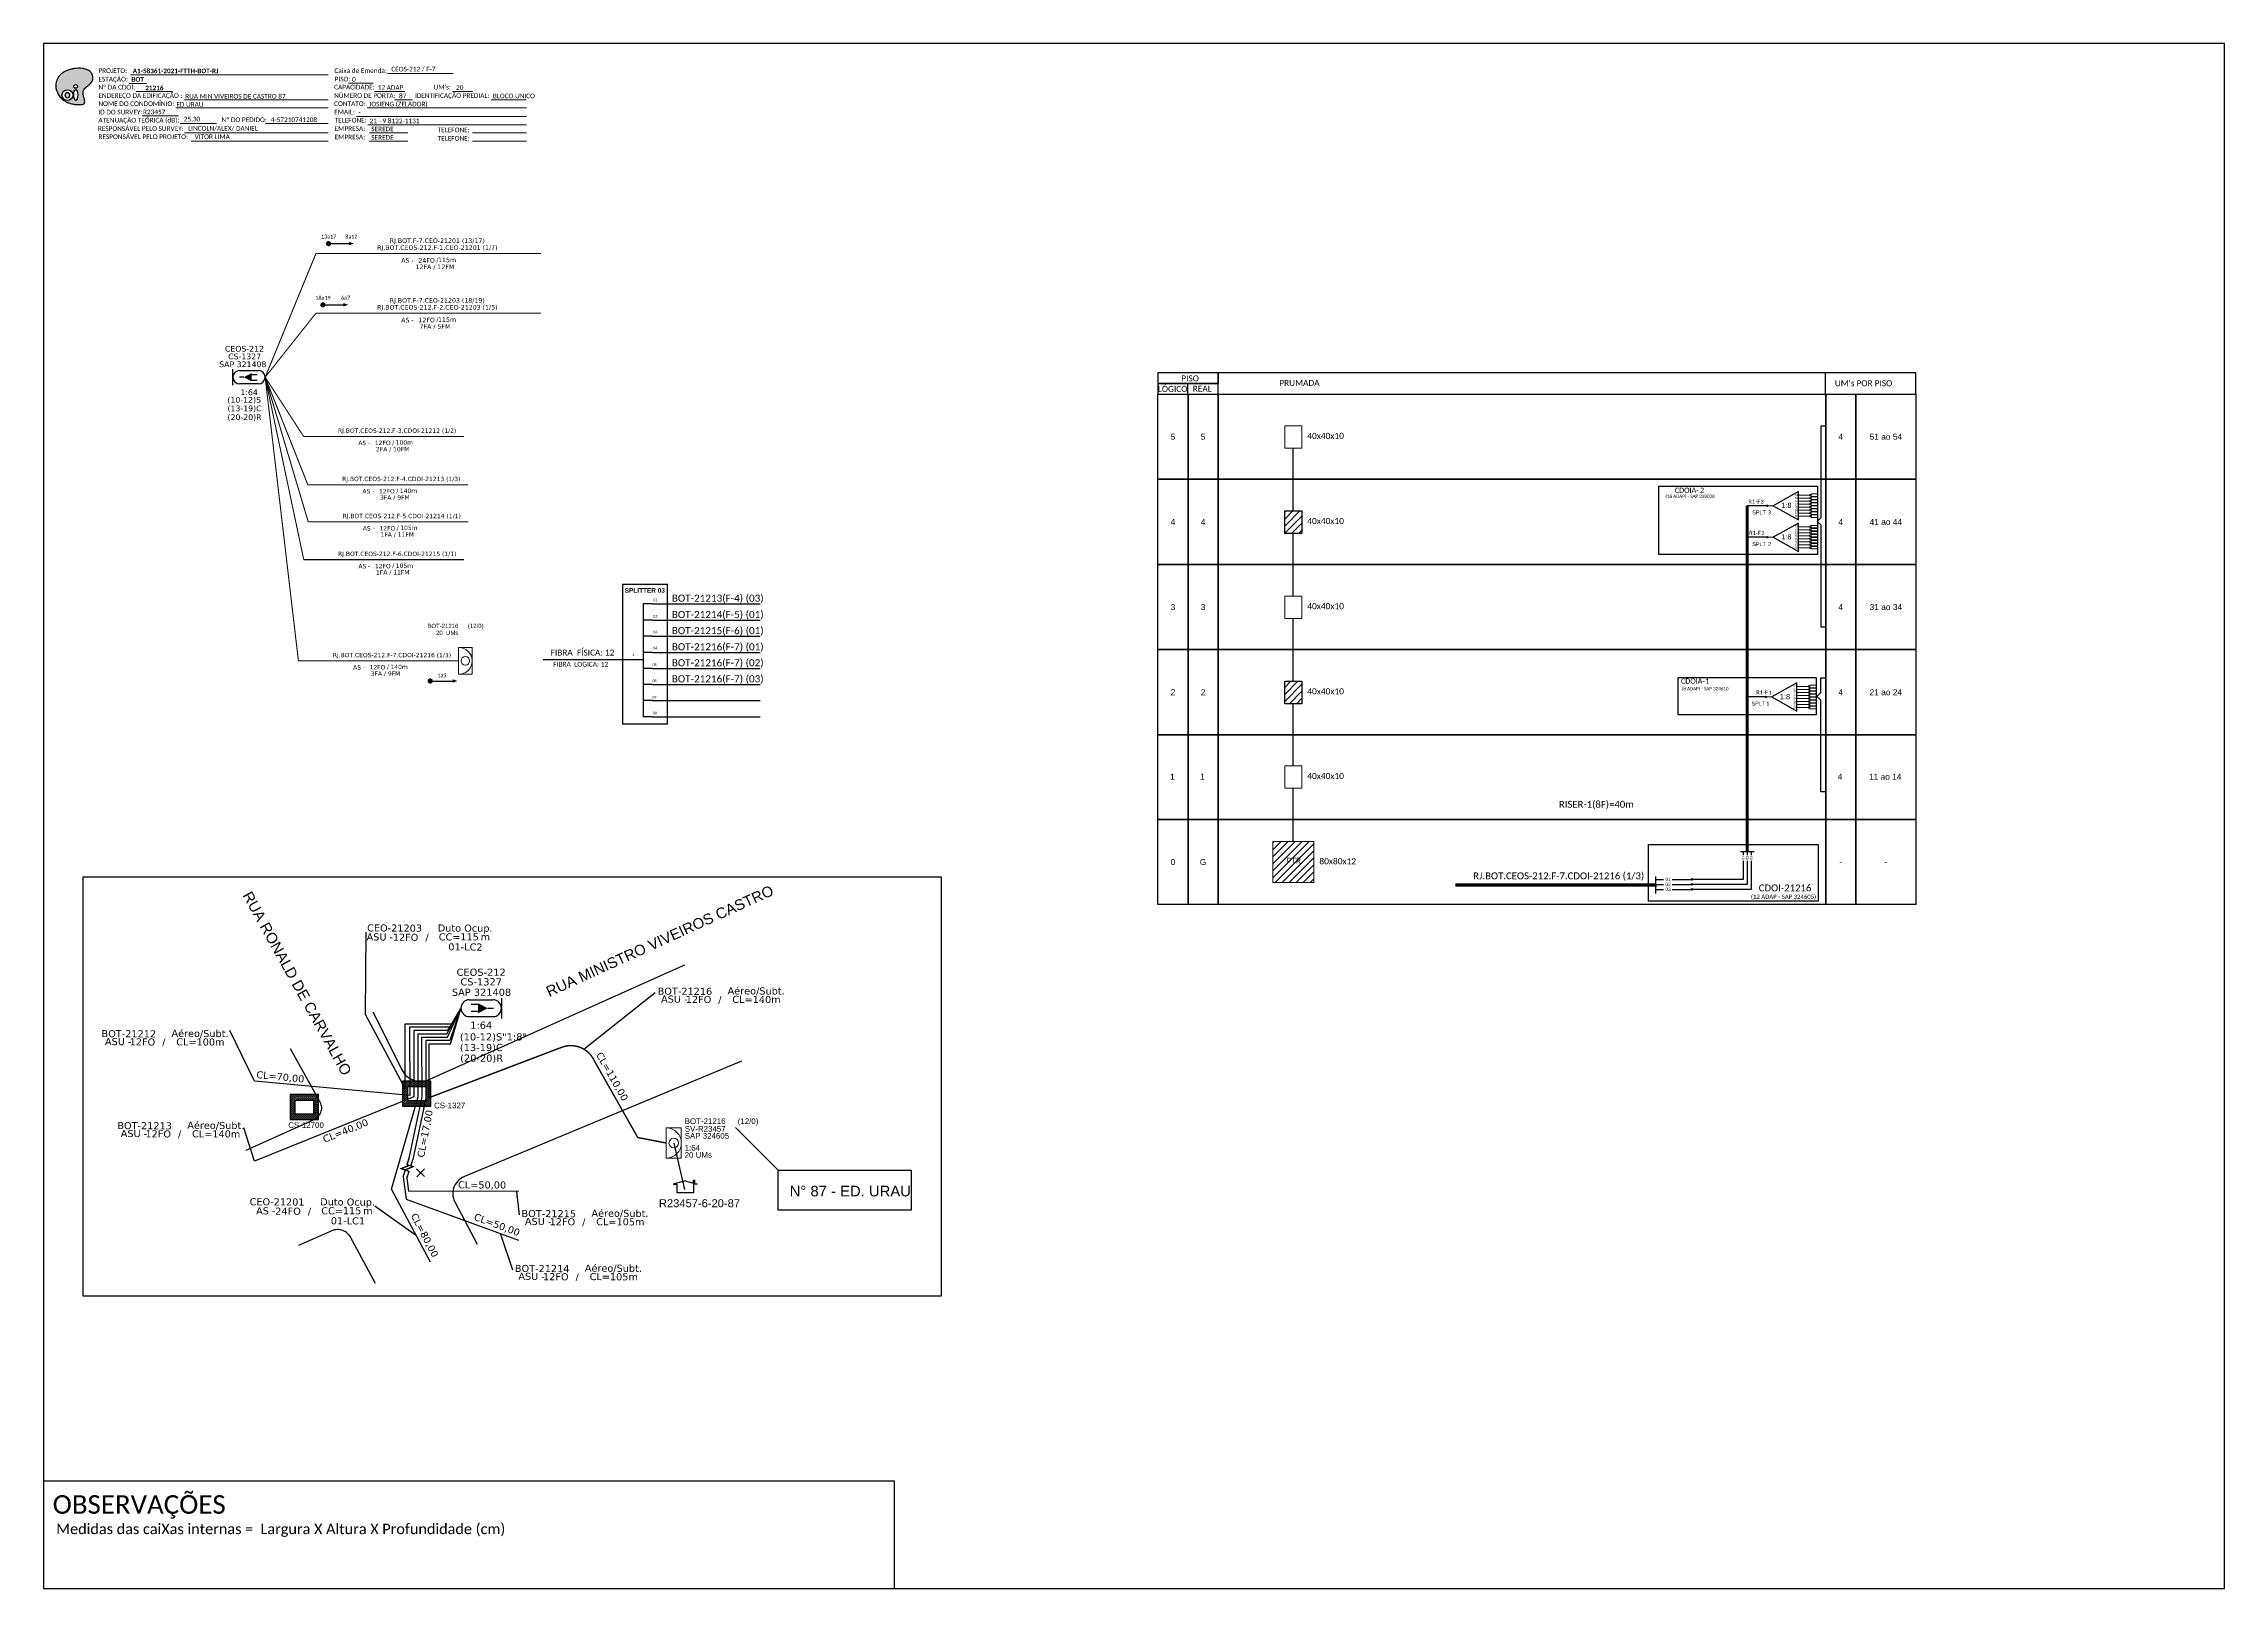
# Paper-space layout 'BOT-21216' of a CAD drawing. Extents: x 0 to 839, y 0 to 594.
# The model-space entities are those that its viewports show. They can reach past a viewport. Long polylines and large blocks are cut down to what shows.
import ezdxf
from ezdxf.enums import TextEntityAlignment as Align

# ---------------------------------------------------------------- set-up
doc = ezdxf.new("R2010")
doc.units = 0
for name, color, linetype in [('10.0-Cartográfico', 252, 'Continuous'), ('10.1-Caixas Subterrâneas', 5, 'Continuous'), ('20.4-CEOS', 1, 'Continuous'), ('CABO OPTICO EXISTENTE', 5, 'Continuous'), ('CAP a instalar', 1, 'Continuous'), ('CD de instalação futura', 8, 'Continuous'), ('celulas gpon', 7, 'Continuous'), ('label_cabos', 7, 'Continuous'), ('Legenda', 1, 'Continuous'), ('Segmento de Logradouro Texto', 238, 'Continuous'), ('SETA', 7, 'Continuous'), ('Subida Lateral', 5, 'Continuous'), ('surveys', 7, 'Continuous'), ('surveys legendas', 7, 'Continuous')]:
    doc.layers.add(name, color=color, linetype=linetype)
for name, color, linetype, lineweight in [("20.0-LEGENDA DOS CDO'S", 1, 'Continuous', 0), ('20.1-CDO_INTERIOR', 1, 'Continuous', 0), ('40.1-ETIQUETAS', 1, 'Continuous', 20)]:
    doc.layers.add(name, color=color, linetype=linetype, lineweight=lineweight)
doc.layers.add('DROP DE CLIENTE', color=140, linetype='Continuous', plot=False)
doc.layers.add('EXTRA', color=50, linetype='Continuous', plot=False)
doc.styles.add('ARIAL', font='arial.ttf')
doc.styles.add('DIGICADE', font='arial.ttf')
doc.styles.add('siredit', font='verdana.ttf')
doc.styles.get("Standard").update_dxf_attribs({"font": 'arial.ttf'})
doc.styles.add('WMF-Calibri0', font='CALIBRI.TTF')
doc.styles.add('WMF-Calibri1', font='CALIBRIB.TTF')
doc.linetypes.add('FENCELINE1', pattern='A,0.25,-0.1,[133,ltypeshp.shx,S=0.1,R=0,X=-0.1,Y=0],-0.1,1', length=1.45)
doc.dimstyles.new('CC', dxfattribs={"dimtxt": 1, "dimasz": 2, "dimexe": 0.18, "dimexo": 0.0625, "dimgap": 0.09, "dimtad": 0, "dimdec": 0, "dimrnd": 1, "dimzin": 0, "dimdsep": 46, "dimtxsty": 'siredit', "dimblk": 'NONE', "dimcen": 0, "dimse1": 1, "dimse2": 1, "dimsd1": 1, "dimsd2": 1, "dimclrt": 7, "dimadec": 0, "dimazin": 0, "dimtfac": 1, "dimtdec": 0, "dimtofl": 0, "dimtmove": 0, "dimatfit": 3, "dimfxl": 0, "dimtolj": 1, "dimtzin": 0, "dimarcsym": 0})
doc.dimstyles.new('CL', dxfattribs={"dimtxt": 1, "dimasz": 2, "dimexe": 0.18, "dimexo": 0.0625, "dimgap": 0.09, "dimtad": 0, "dimdec": 0, "dimrnd": 1, "dimzin": 0, "dimdsep": 46, "dimtxsty": 'siredit', "dimblk": 'NONE', "dimcen": 0, "dimse1": 1, "dimse2": 1, "dimsd1": 1, "dimsd2": 1, "dimclrt": 7, "dimadec": 0, "dimazin": 0, "dimtfac": 1, "dimtdec": 0, "dimtofl": 0, "dimtmove": 0, "dimatfit": 3, "dimfxl": 0, "dimtolj": 1, "dimtzin": 0, "dimarcsym": 0})
pattern_1 = [(45, (-575.0629, -48.897), (-1.3470384, 1.3470384), [])]

# ---------------------------------------------------------------- blocks, each defined once
blk = doc.blocks.new('OI')
h = blk.add_hatch(color=40)
edge = h.paths.add_edge_path()
edge.add_spline(control_points=[(4.35, -0.67), (3.92, -0.99), (3.26, -1.5), (2.81, -2.59), (2.9, -3.5), (3.06, -4.27), (3.31, -4.85), (3.37, -5.39), (3.4, -5.88), (3.2, -6.4), (2.54, -6.61), (1.65, -6.63), (0.55, -6.67), (-0.56, -6.42), (-1.61, -6.14), (-2.77, -5.61), (-3.92, -4.77), (-4.89, -3.7), (-5.34, -2.65), (-5.6, -1.94), (-5.85, -0.96), (-5.71, 0.47), (-5.1, 2.02), (-4.14, 3.02), (-3.3, 3.61), (-2.37, 4.16), (-1.36, 4.44), (-0.56, 4.7), (0.79, 4.85), (2.24, 4.97), (3.79, 4.57), (4.67, 4.21), (5.44, 3.65), (5.76, 2.99), (6.03, 2.21), (6.01, 1.46), (5.72, 0.64), (5.31, 0.08), (4.88, -0.38), (4.51, -0.55), (4.35, -0.67)], knot_values=[0, 0, 0, 0, 1.60434, 2.417191, 3.427595, 4.282808, 4.776746, 5.304182, 5.888771, 6.258406, 6.858137, 7.79129, 8.986195, 10.124242, 11.187857, 12.242908, 13.953784, 15.414161, 16.515391, 17.349188, 17.675853, 19.552021, 21.515531, 22.568638, 23.63245, 24.621084, 25.782718, 26.745347, 27.142653, 29.870543, 31.004649, 31.921532, 32.709589, 33.801391, 34.042471, 35.192333, 35.971461, 36.628871, 37.254359, 37.836911, 37.836911, 37.836911, 37.836911], degree=3, periodic=0)
h.paths.add_polyline_path([(1.13, -0.87, -1), (-0.04, -0.87, -1)], flags=16)
edge = h.paths.add_edge_path(flags=16)
edge.add_ellipse((0.56, -3.59), major_axis=(-0.02, 1.71), ratio=0.361305, start_angle=0, end_angle=360)
h.paths.add_polyline_path([(-0.36, -3.62, -1), (-3.8, -3.62, -1)], flags=16)
edge = h.paths.add_edge_path(flags=0)
edge.add_ellipse((-2.08, -3.62), major_axis=(0, 0.885), ratio=0.758294, start_angle=0, end_angle=360)
at = {"color": 40}
for centre, radius in [((-2.08, -3.62), 1.72), ((0.54, -0.87), 0.587)]:
    blk.add_circle(centre, radius, dxfattribs=at)
blk.add_ellipse((-2.08, -3.62), major_axis=(0, 0.885), ratio=0.758294, start_param=-3.141592653589792, end_param=3.141592653589792, dxfattribs=at)
blk.add_ellipse((0.56, -3.59), major_axis=(-0.02, 1.71), ratio=0.361305, dxfattribs=at)
at = {"color": 40, "start_tangent": (-0.800898, -0.598801), "end_tangent": (-0.800898, -0.598801)}
blk.add_spline([(4.35, -0.67), (3.2, -1.78), (2.9, -2.54), (2.92, -3.55), (3.12, -4.38), (3.28, -4.85), (3.37, -5.37), (3.35, -5.95), (3.2, -6.29), (2.66, -6.55), (1.73, -6.63), (0.54, -6.62), (-0.58, -6.41), (-1.6, -6.11), (-2.56, -5.67), (-3.95, -4.67), (-4.89, -3.56), (-5.37, -2.56), (-5.64, -1.78), (-5.72, -1.46), (-5.63, 0.42), (-4.84, 2.22), (-4.13, 2.99), (-3.27, 3.62), (-2.4, 4.09), (-1.3, 4.47), (-0.37, 4.72), (0.02, 4.77), (2.75, 4.8), (3.85, 4.53), (4.69, 4.16), (5.31, 3.68), (5.85, 2.73), (5.93, 2.5), (5.94, 1.35), (5.67, 0.62), (5.29, 0.08), (4.84, -0.36), (4.35, -0.67)], degree=3, dxfattribs=at)
blk = doc.blocks.new('CARIMBO')
at = {"color": 7, "lineweight": 0}
for points in [[(134.48, -16.3), (159.61, -16.3)], [(35.15, -20.06), (41.7, -20.06)], [(35.66, -16.79), (111.64, -16.79)], [(37.81, -23.14), (51.75, -23.14)], [(119.43, -20.02), (128.92, -20.02)], [(129.48, -23.14), (141.1, -23.14)], [(159.42, -23.14), (167.09, -23.14)], [(40.13, -32.55), (54.07, -32.55)], [(52.97, -29.48), (111.64, -29.48)], [(56.38, -26.37), (111.64, -26.37)], [(122.56, -32.72), (187.83, -32.72)], [(126.6, -29.48), (187.83, -29.48)], [(137.07, -26.37), (144.01, -26.37)], [(174.24, -26.37), (187.8, -26.37)], [(54.67, -35.52), (68.61, -35.52)], [(56.38, -39.07), (111.64, -39.07)], [(126.84, -35.96), (187.83, -35.96)], [(127.45, -39.07), (142.25, -39.07)], [(167.06, -39.07), (187.83, -39.07)], [(58.87, -42.31), (111.64, -42.31)], [(127.45, -42.31), (142.25, -42.31)], [(167.06, -42.31), (187.83, -42.31)]]:
    blk.add_lwpolyline(points, dxfattribs=at)
at = {"color": 7, "xscale": 1.213923925163967, "yscale": 1.213923925163967, "zscale": 1.213923925163967, "rotation": 0.1532896023949059}
blk.add_blockref('OI', (13.86, -20.16), dxfattribs=at)
at = {"color": 7, "lineweight": 0, "style": 'WMF-Calibri0'}
for s, height, p in [('PROJETO:', 1.793, (23.26, -16.04)), ('Caixa de Emenda:', 1.7927, (114.02, -16.04)), ('ESTAÇÃO:', 1.793, (23.26, -19.32)), ('ENDEREÇO DA EDIFICAÇÃO :', 1.7927, (23.26, -25.63)), ('Nº DA CDOI:', 1.7927, (23.26, -22.39)), ('CAPACIDADE:', 1.7927, (113.91, -22.39)), ('NÚMERO DE PORTA:', 1.7927, (113.91, -25.63)), ('PISO:', 1.793, (114.09, -19.28)), ('IDENTIFICAÇÃO PREDIAL:', 1.7927, (144.99, -25.63)), ("UM's:", 1.793, (152.15, -22.39)), ('ATENUAÇÃO TEÓRICA (dB):', 1.7927, (23.26, -35.09)), ('NOME DO CONDOMÍNIO:', 1.7927, (23.26, -28.74)), ('ID DO SURVEY:', 1.7927, (23.26, -31.97)), ('CONTATO:', 1.793, (113.91, -28.74)), ('EMAIL:', 1.793, (113.91, -31.97)), ('TELEFONE:', 1.793, (114.09, -35.09)), ('RESPONSÁVEL PELO SURVEY:', 1.7927, (23.02, -38.32)), ('RESPONSÁVEL PELO PROJETO:', 1.7927, (23.26, -41.44)), ('EMPRESA:', 1.793, (114.09, -38.32)), ('EMPRESA:', 1.793, (114.09, -41.56)), ('TELEFONE:', 1.793, (153.7, -38.83)), ('TELEFONE:', 1.793, (153.7, -42.06))]:
    blk.add_text(s, height=height, dxfattribs=at).set_placement(p)
at = {"color": 7, "lineweight": 0, "flags": 8}
for tag, p, style in [('PROJ', (36.46, -16.13), 'WMF-Calibri1'), ('CEOS-XX', (135.87, -15.46), 'WMF-Calibri0'), ('EST', (35.94, -19.41), 'WMF-Calibri1'), ('LOGRADOURO', (56.65, -25.91), 'WMF-Calibri0'), ('PISO_PTR', (120.78, -19.42), 'WMF-Calibri0'), ('CAPAC.', (130.66, -22.52), 'WMF-Calibri0'), ('N°', (138.85, -25.77), 'WMF-Calibri0'), ("UC'S", (160.78, -22.54), 'WMF-Calibri0'), ('N°PREDIO', (174.94, -25.77), 'WMF-Calibri0'), ('_ID_', (40.39, -31.94), 'WMF-Calibri0'), ('NOME_DO_COND.', (53.23, -29.02), 'WMF-Calibri0'), ('O_POTEN', (56.06, -34.68), 'WMF-Calibri0'), ('EMAIL', (123.26, -32.12), 'WMF-Calibri0'), ('NOME_DO_CONTATO', (127.3, -28.89), 'WMF-Calibri0'), ('RES_SURVEY', (57.78, -38.23), 'WMF-Calibri0'), ('RES_PROJ', (60.27, -41.47), 'WMF-Calibri0'), ('TELEFONE', (127.55, -35.36), 'WMF-Calibri0'), ('EMP_RESP_SURVEY', (128.16, -38.47), 'WMF-Calibri0'), ('EMP_RESP_PROJ', (128.16, -41.71), 'WMF-Calibri0'), ('CONT_RESP_SURVEY', (167.76, -38.47), 'WMF-Calibri0'), ('CONT_RESP_PROJ', (167.76, -41.71), 'WMF-Calibri0')]:
    blk.add_attdef(tag, p, '', height=1.79, dxfattribs=dict(at, style=style))
at = {"color": 7, "lineweight": 0, "style": 'WMF-Calibri1', "flags": 8}
blk.add_attdef("N° CDO'S", text='', height=1.79, dxfattribs=at).set_placement((44.78, -22.68), align=Align.CENTER)
blk = doc.blocks.new('*X59')
at = {"color": 0, "linetype": 'Continuous'}
for p, q in [((-1.25, 0.34099), (-0.49099, 1.1)), ((-1.25, 0.517767), (-0.667767, 1.1)), ((-1.25, 0.694544), (-0.844544, 1.1)), ((-1.25, 0.87132), (-1.02132, 1.1)), ((-1.25, 1.048097), (-1.198097, 1.1)), ((-1.25, 0.164214), (-0.8035, 0.610714)), ((-1.25, -0.012563), (-0.8035, 0.433937)), ((-1.25, -0.18934), (-0.8035, 0.25716)), ((-1.25, -0.366117), (-0.8035, 0.080383)), ((-0.789214, 0.625), (-0.314214, 1.1)), ((-0.612437, 0.625), (-0.137437, 1.1)), ((-0.43566, 0.625), (0.03934, 1.1)), ((-0.258883, 0.625), (0.216117, 1.1)), ((-0.082107, 0.625), (0.392893, 1.1)), ((0.09467, 0.625), (0.56967, 1.1)), ((0.271447, 0.625), (0.746447, 1.1)), ((0.448223, 0.625), (0.923223, 1.1)), ((0.625, 0.625), (1.1, 1.1)), ((0.801777, 0.625), (1.25, 1.073223)), ((0.8035, 0.449947), (1.25, 0.896447)), ((0.8035, 0.27317), (1.25, 0.71967)), ((0.8035, 0.096393), (1.25, 0.542893)), ((0.8035, -0.080383), (1.25, 0.366117)), ((0.8035, -0.25716), (1.25, 0.18934)), ((0.8035, -0.433937), (1.25, 0.012563)), ((-1.25, -0.542893), (-0.8035, -0.096393)), ((-1.25, -0.71967), (-0.8035, -0.27317)), ((-1.25, -0.896447), (-0.8035, -0.449947)), ((-1.25, -1.073223), (-0.801777, -0.625)), ((-1.1, -1.1), (-0.625, -0.625)), ((-0.923223, -1.1), (-0.448223, -0.625)), ((-0.746447, -1.1), (-0.271447, -0.625)), ((-0.56967, -1.1), (-0.09467, -0.625)), ((-0.392893, -1.1), (0.082107, -0.625)), ((-0.216117, -1.1), (0.258883, -0.625)), ((-0.03934, -1.1), (0.43566, -0.625)), ((0.137437, -1.1), (0.612437, -0.625)), ((0.314214, -1.1), (0.789214, -0.625)), ((0.49099, -1.1), (1.25, -0.34099)), ((0.667767, -1.1), (1.25, -0.517767)), ((0.8035, -0.610714), (1.25, -0.164214)), ((0.844544, -1.1), (1.25, -0.694544)), ((1.02132, -1.1), (1.25, -0.87132)), ((1.198097, -1.1), (1.25, -1.048097))]:
    blk.add_line(p, q, dxfattribs=at)
blk = doc.blocks.new('MANHOLE_MQ')
at = {"color": 0, "linetype": 'Continuous'}
for p, q in [((0.00000623, 0.00000569), (-0.00000627, 0.00000569)), ((-0.00000627, 0.00000569), (-0.00000627, -0.00000531)), ((-0.00000404, 0.00000331), (0.00000399, 0.00000331)), ((-0.00000404, -0.00000294), (-0.00000404, 0.00000331)), ((0.00000399, 0.00000331), (0.00000399, -0.00000294)), ((0.00000623, -0.00000531), (0.00000623, 0.00000569)), ((-0.00000627, -0.00000531), (0.00000623, -0.00000531)), ((0.00000399, -0.00000294), (-0.00000404, -0.00000294)), ((0.00000399, -0.00000294), (0.00000399, -0.00000294))]:
    blk.add_line(p, q, dxfattribs=at)
at = {"color": 0, "linetype": 'Continuous', "xscale": 5e-06, "yscale": 5e-06, "zscale": 1e-05}
blk.add_blockref('*X59', (-0.00000002, 0.00000019), dxfattribs=at)
blk = doc.blocks.new('_None')
blk = doc.blocks.new('Inst CB DT OCUP CFOA-SM-AS-80-TS-24')
at = {"layer": 'label_cabos', "color": 0, "style": 'siredit'}
for tag, flags, p in [('ID_ATIVIDADE', 3, (1.31, 2.67)), ('FATOR', 1, (11.56, 2.55))]:
    blk.add_attdef(tag, text='', height=1, rotation=359.69, dxfattribs=dict(at, flags=flags)).set_placement(p, align=Align.MIDDLE_CENTER)
for tag, p in [('TIPO_CABO', (1.76, 0)), ('DESTINO_CABO', (3.13, 1.26)), ('CABO', (4.69, -0.05)), ('/', (7.71, -0.05)), ('LANCE', (10.91, 0)), ('TIPO_CABO', (13.11, 1.24)), ('UND', (15.96, 0)), ('FID', (13.15, -1.41))]:
    blk.add_attdef(tag, text='', height=1, rotation=359.69, dxfattribs=at).set_placement(p, align=Align.MIDDLE_CENTER)
blk.add_attdef('QTDE', (12.43, -0.47), '', height=1, rotation=359.69, dxfattribs=at)
blk = doc.blocks.new('Inst CB DT OCUP CFOA-SM-ASU-120-S-12')
at = {"layer": 'label_cabos', "color": 0, "style": 'siredit'}
for tag, flags, p in [('ID_ATIVIDADE', 3, (1.31, 2.67)), ('FATOR', 1, (11.56, 2.55))]:
    blk.add_attdef(tag, text='', height=1, rotation=359.69, dxfattribs=dict(at, flags=flags)).set_placement(p, align=Align.MIDDLE_CENTER)
for tag, p in [('TIPO_CABO', (1.26, 0)), ('DESTINO_CABO', (3.13, 1.26)), ('CABO', (4.69, -0.05)), ('/', (7.71, -0.05)), ('LANCE', (10.91, 0)), ('TIPO_CABO', (13.11, 1.24)), ('UND', (15.96, 0)), ('FID', (13.15, -1.41))]:
    blk.add_attdef(tag, text='', height=1, rotation=359.69, dxfattribs=at).set_placement(p, align=Align.MIDDLE_CENTER)
blk.add_attdef('QTDE', (12.43, -0.47), '', height=1, rotation=359.69, dxfattribs=at)
blk = doc.blocks.new('LEGENDA DOS CABOS')
at = {"layer": 'EXTRA', "color": 0, "style": 'siredit'}
for tag, p in [('ID', (4.6, 0.97)), ('XX', (9.03, 0.97))]:
    blk.add_attdef(tag, text='', height=0.48, rotation=359.69, dxfattribs=at).set_placement(p, align=Align.MIDDLE_CENTER)
at = {"layer": 'Legenda', "color": 0, "style": 'siredit'}
for tag, p in [('TIPO_CABO', (1.31, 0)), ('CABO', (4.69, -0.05)), ('/', (6.81, -0.05)), ('METROS', (10.03, -0.05))]:
    blk.add_attdef(tag, text='', height=0.8, rotation=359.69, dxfattribs=at).set_placement(p, align=Align.MIDDLE_CENTER)
blk = doc.blocks.new('*U72')
at = {"layer": '20.4-CEOS', "color": 7, "style": 'siredit'}
for tag, p in [('FIBRAS_SPLITTER', (0, 0)), ('FIBRAS_TOP_C', (0, -4.13)), ('RESERVA_FINAIS', (0, -5.46))]:
    blk.add_attdef(tag, p, '', height=1.01, dxfattribs=at)
for tag, p, flags in [('ID_ATIVIDADE', (0, -6.77), 3), ('QTDE', (0, -9.4), 1), ('FATOR', (0, -8.09), 1), ('FID', (0, -10.71), 1)]:
    blk.add_attdef(tag, p, '', height=1.01, dxfattribs=dict(at, flags=flags))
blk = doc.blocks.new('ETIQUETA_RS5F')
at = {"layer": '40.1-ETIQUETAS', "color": 0, "style": 'siredit'}
blk.add_text('/', height=1.5, dxfattribs=at).set_placement((1.58, -1.95), align=Align.MIDDLE_RIGHT)
for tag, p in [('ETIQUETA_R_SECUNDARIA', (1.21, 2.1)), ('ETIQUETA_R_PRIMARIA', (1.21, 4.1)), ('F_ATIVAS/F_MORTAS', (1.14, -4.24))]:
    blk.add_attdef(tag, text='', height=1.5, dxfattribs=at).set_placement(p, align=Align.MIDDLE_CENTER)
for tag, p in [('TIPO_CABO', (-6.58, -2.12)), ('CAP_CABO', (0.4, -2.09))]:
    blk.add_attdef(tag, text='', height=1.5, dxfattribs=at).set_placement(p, align=Align.MIDDLE_RIGHT)
for tag, p in [('FUSÃO_1', (0.85, -8.39)), ('FUSÃO_2', (0.85, -10.6)), ('FUSÃO_3', (0.85, -12.93)), ('FUSÃO_4', (0.85, -15.14)), ('FUSÃO_5', (0.85, -17.16))]:
    blk.add_attdef(tag, text='', height=1.5, dxfattribs=at).set_placement(p, align=Align.CENTER)
blk.add_attdef('METROS', text='', height=1.5, dxfattribs=at).set_placement((2.14, -1.95), align=Align.MIDDLE_LEFT)
blk = doc.blocks.new('CDOI_INT')
at = {"layer": '20.1-CDO_INTERIOR', "color": 0, "lineweight": 18}
blk.add_lwpolyline([(4.25, -4.25), (4.25, 4.25), (0, 4.25), (0, -4.25)], close=True, dxfattribs=at)
blk.add_circle((2.12, 0), 1.36, dxfattribs=at)
blk.add_arc((0, 0), 4.25, 270, 90, dxfattribs=at)
at = {"layer": "20.0-LEGENDA DOS CDO'S", "color": 0, "style": 'ARIAL'}
for tag, p in [('SAP', (-0.08, 6.23)), ('CDO_N', (-0.08, 10.38)), ('SURVEY', (-0.08, 8.2)), ('SPLITER_1', (21.18, 10.38)), ('SPLITER_2', (21.19, 8.68)), ('1:XX', (5.94, -2.22)), ('UMS', (5.94, -4.24))]:
    blk.add_attdef(tag, p, '', height=1.36, dxfattribs=at)
blk.add_attdef('FIBRAS_UTILIZADAS', text='', height=1.36, dxfattribs=at).set_placement((15.34, 10.38), align=Align.CENTER)
blk = doc.blocks.new('CEOS_RP_CT_DRT')
at = {"layer": '20.4-CEOS', "color": 0}
for p, q in [((-4.54, 1.19), (-1.19, 1.19)), ((-1.19, -1.19), (-4.54, -1.19))]:
    blk.add_line(p, q, dxfattribs=at)
for points in [[(-5.73, -1.43), (-5.73, 1.44)], [(-3.79, 0), (-4.59, 0)], [(-2.47, 0.48), (-1.45, 0.48)], [(-2.47, -0.52), (-1.45, -0.52)]]:
    blk.add_lwpolyline(points, dxfattribs=at)
blk.add_lwpolyline([(-3.79, 0, 0, 1.47, 0), (-2.41, 0, 1.47, 1.47, 0)], format="xyseb", dxfattribs=at)
for centre, start, end in [((-4.54, 0), 90, 270), ((-1.19, 0), 270, 90)]:
    blk.add_arc(centre, 1.19, start, end, dxfattribs=at)
at = {"layer": '20.4-CEOS', "color": 7, "style": 'siredit'}
for tag, p in [('Nº_DA_CEOS', (-2.86, 5.6)), ('LOCAL', (-2.86, 4.24)), ('SAP', (-2.86, 2.78)), ('RACIO_SPLITAGEM', (-2.86, -1.88)), ('FIBRAS_SPLITTER', (-2.86, -3.58)), ('RESERVA_FINAIS', (-2.86, -6.39)), ('FIBRAS_TOP_C', (-2.86, -5.08))]:
    blk.add_attdef(tag, text='', height=1.01, dxfattribs=at).set_placement(p, align=Align.TOP_CENTER)
blk = doc.blocks.new('SPLT_1-8_SC-APC')
at = {"color": 1, "lineweight": 0}
blk.add_lwpolyline([(-17.04, -7.55), (-19.26, -7.55)], dxfattribs=at)
at = {"color": 1}
blk.add_lwpolyline([(-7.37, -2.1), (-17.04, -7.55), (-7.37, -13), (-7.37, -2.1)], dxfattribs=at)
at = {"color": 3, "lineweight": 0}
for points in [[(-2.99, -3.51), (-7.37, -3.51)], [(-7.37, -4.66), (-2.99, -4.66)], [(-7.37, -5.82), (-2.99, -5.82)], [(-7.37, -6.97), (-2.99, -6.97)], [(-7.37, -8.12), (-2.99, -8.12)], [(-2.41, -3.02), (-2.41, -4)], [(-2.41, -3.02), (0, -3.02)], [(-2.41, -4), (0, -4)], [(-2.41, -4.17), (-2.41, -5.16)], [(-2.41, -4.17), (0, -4.17)], [(-2.41, -5.16), (0, -5.16)], [(-2.41, -5.32), (-2.41, -6.31)], [(-2.41, -5.32), (0, -5.32)], [(-2.41, -6.31), (0, -6.31)], [(-2.41, -6.48), (-2.41, -7.46)], [(-2.41, -6.48), (0, -6.48)], [(-2.41, -7.46), (0, -7.46)], [(-2.41, -7.63), (-2.41, -8.62)], [(-2.41, -7.63), (0, -7.63)], [(-7.37, -9.28), (-2.99, -9.28)], [(-7.37, -10.43), (-2.99, -10.43)], [(-7.37, -11.58), (-2.99, -11.58)], [(-2.41, -8.62), (0, -8.62)], [(-2.41, -8.78), (-2.41, -9.77)], [(-2.41, -8.78), (0, -8.78)], [(-2.41, -9.77), (0, -9.77)], [(-2.41, -9.94), (-2.41, -10.92)], [(-2.41, -9.94), (0, -9.94)], [(-2.41, -10.92), (0, -10.92)], [(-2.41, -11.09), (-2.41, -12.08)], [(-2.41, -11.09), (0, -11.09)], [(-2.41, -12.08), (0, -12.08)]]:
    blk.add_lwpolyline(points, dxfattribs=at)
for points in [[(-2.99, -3.22), (-2.41, -3.22), (-2.41, -3.8), (-2.99, -3.8)], [(-2.99, -4.38), (-2.41, -4.38), (-2.41, -4.95), (-2.99, -4.95)], [(-2.99, -5.53), (-2.41, -5.53), (-2.41, -6.1), (-2.99, -6.1)], [(-2.99, -6.68), (-2.41, -6.68), (-2.41, -7.26), (-2.99, -7.26)], [(-2.99, -7.84), (-2.41, -7.84), (-2.41, -8.41), (-2.99, -8.41)], [(-2.99, -8.99), (-2.41, -8.99), (-2.41, -9.56), (-2.99, -9.56)], [(-2.99, -10.14), (-2.41, -10.14), (-2.41, -10.72), (-2.99, -10.72)], [(-2.99, -11.3), (-2.41, -11.3), (-2.41, -11.87), (-2.99, -11.87)]]:
    blk.add_lwpolyline(points, close=True, dxfattribs=at)
at = {"color": 1, "style": 'ARIAL'}
for s, height, p in [('1:8', 2, (-13.91, -8.4)), ('S1', 0.75, (-8.74, -3.78)), ('S2', 0.75, (-8.74, -4.97)), ('S3', 0.75, (-8.74, -6.18)), ('S4', 0.75, (-8.74, -7.36)), ('S5', 0.75, (-8.74, -8.57)), ('S6', 0.75, (-8.74, -9.69)), ('S7', 0.75, (-8.74, -10.78)), ('S8', 0.75, (-8.74, -11.9))]:
    blk.add_text(s, height=height, dxfattribs=at).set_placement(p)
blk = doc.blocks.new('SURVEY_SURVEY')
for p, q in [((0, 0.0000152), (-0.0000151, 0.0000108)), ((-0.0000151, 0.0000108), (-0.0000104, 0.0000108)), ((-0.0000103, 0), (-0.0000103, 0.0000108)), ((0.0000103, 0), (-0.0000103, 0)), ((0, 0.0000152), (0.0000151, 0.0000108)), ((0.0000101, 0.0000159), (0.0000117, 0.0000159)), ((0.0000101, 0.0000123), (0.0000101, 0.0000159)), ((0.0000151, 0.0000108), (0.0000103, 0.0000108)), ((0.0000103, 0.0000108), (0.0000103, 0)), ((0.0000117, 0.0000159), (0.0000117, 0.0000119))]:
    blk.add_line(p, q)

msp = doc.modelspace()

# ---------------------------------------------------------------- hatches: boundary and pattern name
h = msp.add_hatch()
h.set_pattern_fill('ANSI31', color=1, scale=0.6)
h.set_pattern_definition(pattern_1)
h.paths.add_polyline_path([(391.21, 1119.32), (387.9, 1119.32), (387.9, 1110.7), (394.52, 1110.7), (394.52, 1119.32)])
h = msp.add_hatch(color=3)
h.dxf.hatch_style = 1
edge = h.paths.add_edge_path()
edge.add_arc((573.53, 1121.33), 0.256, 0, 360)
h = msp.add_hatch(color=3)
h.dxf.hatch_style = 1
edge = h.paths.add_edge_path()
edge.add_arc((573.53, 1109.24), 0.256, 0, 360)
h = msp.add_hatch()
h.set_pattern_fill('ANSI31', color=1, scale=0.6)
h.set_pattern_definition(pattern_1)
h.paths.add_polyline_path([(391.21, 1053.83), (387.9, 1053.83), (387.9, 1045.21), (394.52, 1045.21), (394.52, 1053.83)])
h = msp.add_hatch(color=3)
h.dxf.hatch_style = 1
edge = h.paths.add_edge_path()
edge.add_arc((573.01, 1047.79), 0.256, 0, 360)
h = msp.add_hatch()
h.set_pattern_fill('ANSI31', color=1, scale=0.6)
h.set_pattern_definition([(45, (-393.294, 3663.4762), (-1.3470384, 1.3470384), [])])
h.paths.add_polyline_path([(399.12, 976.41), (399.12, 992.22), (383.31, 992.22), (383.31, 976.41)])
h.paths.add_polyline_path([(388.05, 983.05), (394.85, 983.05), (394.85, 986.52), (388.05, 986.52)], flags=24)
h = msp.add_hatch(color=3)
h.dxf.hatch_style = 1
edge = h.paths.add_edge_path()
edge.add_arc((544.51, 977.61), 0.32, 0, 360)
h = msp.add_hatch(color=3)
h.dxf.hatch_style = 1
edge = h.paths.add_edge_path()
edge.add_arc((544.51, 975.74), 0.32, 0, 360)
h = msp.add_hatch(color=3)
h.dxf.hatch_style = 1
edge = h.paths.add_edge_path()
edge.add_arc((544.51, 973.81), 0.32, 0, 360)

# ---------------------------------------------------------------- linework, layer by layer
at = {"color": 7, "linetype": 'Continuous'}
for p, q in [((141.27, 1083.63), (141.27, 1040.2)), ((144.78, 1083.63), (141.27, 1083.63)), ((144.78, 1077.35), (141.27, 1077.35)), ((144.78, 1071.16), (141.27, 1071.16)), ((137.62, 1062.2), (141.25, 1062.2)), ((144.78, 1064.93), (141.27, 1064.93)), ((144.78, 1058.77), (141.27, 1058.77)), ((144.78, 1052.61), (141.27, 1052.61)), ((144.78, 1046.42), (141.27, 1046.42)), ((144.78, 1040.2), (141.27, 1040.2))]:
    msp.add_line(p, q, dxfattribs=at)
at = {"color": 10, "linetype": 'Continuous'}
for p, q in [((144.78, 1083.63), (186.16, 1083.62)), ((144.78, 1077.35), (186.16, 1077.34)), ((144.78, 1071.16), (186.16, 1071.14)), ((144.78, 1064.93), (186.16, 1064.92)), ((144.78, 1058.78), (186.16, 1058.77)), ((144.78, 1052.61), (186.16, 1052.59)), ((144.78, 1046.42), (186.16, 1046.4)), ((144.78, 1040.2), (186.16, 1040.19))]:
    msp.add_line(p, q, dxfattribs=at)
at = {"color": 1, "linetype": 'Continuous', "lineweight": 60}
msp.add_line((137.62, 1062.2), (102.83, 1062.09), dxfattribs=at)
at = {"color": 1}
for p, q in [((54.05, 866.31), (57.2, 863.37)), ((57.1, 866.41), (54.15, 863.27))]:
    msp.add_line(p, q, dxfattribs=at)
for points in [[(-89.32, 705.02), (749.25, 705.02), (749.25, 1299.02), (-89.32, 1299.02), (-89.32, 705.02)], [(350.7, 1164.22), (350.7, 1168.33)], [(362.27, 1164.22), (630.64, 1164.22), (630.64, 1172.44), (362.27, 1172.44), (362.27, 1172.44), (362.27, 1168.33)], [(595.89, 1164.22), (595.89, 1172.44)], [(530.6, 975.71), (530.6, 974.82)], [(530.6, 973.81), (533.51, 973.81)], [(536.92, 973.81), (544.51, 973.81), (544.51, 973.81)]]:
    msp.add_lwpolyline(points)
at = {"color": 7, "lineweight": 0}
msp.add_lwpolyline([(-4.01, 1268.26), (20.14, 1268.26)], dxfattribs=at)
at = {"const_width": 0.999}
for points in [[(19.74, 1222.11, 1), (20.74, 1222.12, 1)], [(17.57, 1198.56, 1), (18.57, 1198.56, 1)]]:
    msp.add_lwpolyline(points, format="xyb", close=True, dxfattribs=at)
for points in [[(339.13, 1168.33), (362.27, 1168.33), (362.27, 1172.44), (339.13, 1172.44)], [(339.13, 1164.22), (362.27, 1164.22), (362.27, 1168.33), (339.13, 1168.33)], [(339.16, 1164.22), (350.74, 1164.22), (350.74, 1131.48), (339.16, 1131.48)], [(350.74, 1164.22), (362.31, 1164.22), (362.31, 1131.48), (350.74, 1131.48)], [(362.31, 1164.22), (595.93, 1164.22), (595.93, 1131.48), (362.31, 1131.48)], [(595.93, 1164.22), (607.5, 1164.22), (607.5, 1131.48), (595.93, 1131.48)], [(607.5, 1164.22), (630.64, 1164.22), (630.64, 1131.48), (607.5, 1131.48)], [(339.16, 1131.48), (350.74, 1131.48), (350.74, 1098.73), (339.16, 1098.73)], [(350.74, 1131.48), (362.31, 1131.48), (362.31, 1098.73), (350.74, 1098.73)], [(362.31, 1131.48), (595.93, 1131.48), (595.93, 1098.73), (362.31, 1098.73)], [(595.93, 1131.48), (607.5, 1131.48), (607.5, 1098.73), (595.93, 1098.73)], [(607.5, 1131.48), (630.64, 1131.48), (630.64, 1098.73), (607.5, 1098.73)], [(339.16, 1098.73), (350.74, 1098.73), (350.74, 1065.99), (339.16, 1065.99)], [(350.74, 1098.73), (362.31, 1098.73), (362.31, 1065.99), (350.74, 1065.99)], [(362.31, 1098.73), (595.93, 1098.73), (595.93, 1065.99), (362.31, 1065.99)], [(595.93, 1098.73), (607.5, 1098.73), (607.5, 1065.99), (595.93, 1065.99)], [(607.5, 1098.73), (630.64, 1098.73), (630.64, 1065.99), (607.5, 1065.99)], [(339.16, 1065.99), (350.74, 1065.99), (350.74, 1033.25), (339.16, 1033.25)], [(350.74, 1065.99), (362.31, 1065.99), (362.31, 1033.25), (350.74, 1033.25)], [(362.31, 1065.99), (595.93, 1065.99), (595.93, 1033.25), (362.31, 1033.25)], [(595.93, 1065.99), (607.5, 1065.99), (607.5, 1033.25), (595.93, 1033.25)], [(607.5, 1065.99), (630.64, 1065.99), (630.64, 1033.25), (607.5, 1033.25)], [(339.16, 1033.25), (350.74, 1033.25), (350.74, 1000.69), (339.16, 1000.69)], [(350.74, 1033.25), (362.31, 1033.25), (362.31, 1000.69), (350.74, 1000.69)], [(362.31, 1033.25), (595.93, 1033.25), (595.93, 1000.69), (362.31, 1000.69)], [(595.93, 1033.25), (607.5, 1033.25), (607.5, 1000.69), (595.93, 1000.69)], [(607.5, 1033.25), (630.64, 1033.25), (630.64, 1000.69), (607.5, 1000.69)], [(339.16, 1000.69), (350.74, 1000.69), (350.74, 967.94), (339.16, 967.94)], [(350.74, 1000.69), (362.31, 1000.69), (362.31, 967.94), (350.74, 967.94)], [(362.31, 1000.69), (595.93, 1000.69), (595.93, 967.94), (362.31, 967.94)], [(595.93, 1000.69), (607.5, 1000.69), (607.5, 967.94), (595.93, 967.94)], [(607.5, 1000.69), (630.64, 1000.69), (630.64, 967.94), (607.5, 967.94)]]:
    msp.add_lwpolyline(points, close=True)
at = {"color": 0, "lineweight": 0}
for points in [[(387.9, 1152.06), (394.52, 1152.06), (394.52, 1143.44), (387.9, 1143.44)], [(387.9, 1086.58), (394.52, 1086.58), (394.52, 1077.96), (387.9, 1077.96)], [(387.9, 1021.28), (394.52, 1021.28), (394.52, 1012.66), (387.9, 1012.66)]]:
    msp.add_lwpolyline(points, close=True, dxfattribs=at)
at = {"color": 3}
for points in [[(595.87, 1074.6), (594.22, 1074.6), (594.22, 1113.81), (592.65, 1115.32), (594.22, 1116.82), (594.22, 1152.04), (595.87, 1152.04)], [(391.21, 1119.32), (391.21, 1143.44)], [(391.21, 1086.58), (391.21, 1110.7)], [(391.21, 1053.83), (391.21, 1077.96)], [(595.73, 1011.35), (594.07, 1011.35), (594.07, 1046.5), (592.5, 1048.01), (594.07, 1049.52), (594.07, 1055.16), (595.72, 1055.16)], [(391.21, 1021.28), (391.21, 1045.21)], [(391.21, 992.22), (391.21, 1012.66)], [(530.6, 977.61), (533.51, 977.61)], [(536.92, 977.61), (544.51, 977.61), (544.51, 977.61)]]:
    msp.add_lwpolyline(points, dxfattribs=at)
at = {"color": 1}
for points in [[(592.79, 1104.99), (592.79, 1104.99), (592.79, 1102.61), (531.83, 1102.61), (531.83, 1128.88), (539.66, 1128.88)], [(530.6, 972.16), (530.6, 978.77)]]:
    msp.add_lwpolyline(points, dxfattribs=at)
for points in [[(531.83, 1128.88), (592.79, 1128.88), (592.79, 1102.61), (531.83, 1102.61)], [(387.9, 1119.32), (394.52, 1119.32), (394.52, 1110.7), (387.9, 1110.7)], [(387.9, 1053.83), (394.52, 1053.83), (394.52, 1045.21), (387.9, 1045.21)], [(539.17, 1055.24), (592.3, 1055.24), (592.3, 1040.92), (539.17, 1040.92)], [(527.76, 991.03), (592.99, 991.03), (592.99, 969.24), (527.76, 969.24)]]:
    msp.add_lwpolyline(points, close=True, dxfattribs=at)
at = {"color": 5, "const_width": 1.1}
msp.add_lwpolyline([(565.74, 1121.33), (565.74, 988.4)], dxfattribs=at)
at = {"color": 5}
for points in [[(573.53, 1121.33), (565.74, 1121.33)], [(573.53, 1109.24), (565.74, 1109.24)], [(573.01, 1047.79), (565.75, 1047.79)], [(567.27, 984.8), (567.27, 973.81), (544.51, 973.81)], [(565.74, 984.8), (565.74, 975.74), (544.51, 975.74)], [(564.21, 984.8), (564.18, 977.61), (544.51, 977.61)], [(563.22, 988.4), (568.42, 988.4)], [(564.21, 988.4), (564.21, 986.95)], [(565.74, 988.4), (565.74, 986.95)], [(567.27, 988.4), (567.27, 986.95)]]:
    msp.add_lwpolyline(points, dxfattribs=at)
at = {"color": 7}
msp.add_lwpolyline([(133.3, 1037.42), (150.58, 1037.42), (150.58, 1091.08), (133.3, 1091.08)], close=True, dxfattribs=at)
at = {"color": 7, "const_width": 1}
msp.add_lwpolyline([(58.86, 1053.93, 1), (59.86, 1053.93, 1)], format="xyb", close=True, dxfattribs=at)
at = {"color": 1, "lineweight": 0}
msp.add_lwpolyline([(383.31, 992.22), (399.12, 992.22), (399.12, 976.41), (383.31, 976.41)], close=True, dxfattribs=at)
at = {"color": 1, "const_width": 1.32}
msp.add_lwpolyline([(453.52, 975.47), (530.6, 975.47)], dxfattribs=at)
at = {"color": 2}
for points in [[(530.6, 975.71), (533.51, 975.72)], [(536.92, 975.72), (544.51, 975.74), (544.51, 975.74)]]:
    msp.add_lwpolyline(points, dxfattribs=at)
at = {"color": 3}
msp.add_lwpolyline([(193.12, 865.87), (244.34, 865.87), (244.34, 850.42), (193.12, 850.42)], close=True, dxfattribs=at)
at = {"color": 7}
for points in [[(-89.24, 746.33), (237.71, 746.33)], [(237.71, 746.33), (237.71, 705.02)]]:
    msp.add_lwpolyline(points, dxfattribs=at)
at = {"color": 3}
for centre, radius in [((573.53, 1121.33), 0.256), ((573.53, 1109.24), 0.256), ((573.01, 1047.79), 0.256), ((544.51, 977.61), 0.32), ((544.51, 975.74), 0.32), ((544.51, 973.81), 0.32)]:
    msp.add_circle(centre, radius, dxfattribs=at)
for p in [(339.16, 1131.48), (575.76, 1121.33), (339.16, 1098.73), (339.16, 1065.99), (339.16, 1033.25), (339.16, 1000.69)]:
    msp.add_point(p)
at = {"layer": '10.0-Cartográfico', "color": 4}
for points in [[(37.24, 926.78), (48.5, 904.28), (48.88, 903.63), (49.37, 902.97), (49.88, 902.38), (50.5, 901.85), (51.14, 901.37), (51.86, 900.96), (52.61, 900.62), (53.38, 900.36), (54.18, 900.17), (55.01, 900.06), (55.86, 900.02), (56.68, 900.08), (57.5, 900.21), (58.29, 900.42), (59.19, 900.77), (149.21, 941.19)], [(-11.37, 873.5), (14.73, 885.35), (15.23, 885.63), (15.68, 885.93), (16.07, 886.28), (16.44, 886.65), (16.77, 887.07), (17.03, 887.52), (17.27, 887.98), (17.45, 888.48), (17.54, 888.97), (17.62, 889.49), (17.61, 890), (17.55, 890.52), (17.44, 891.01), (17.25, 891.5), (17.03, 891.96), (5.65, 912.47)], [(179, 907.79), (142.98, 892.75), (72.53, 863.45), (71.79, 863.07), (71.1, 862.62), (70.47, 862.12), (69.9, 861.55), (69.4, 860.95), (68.96, 860.28), (68.6, 859.59), (68.34, 858.85), (68.14, 858.11), (68.04, 857.35), (68.03, 856.57), (68.09, 855.8), (68.26, 855.05), (68.48, 854.31), (68.78, 853.68)], [(68.78, 853.68), (77.39, 837.4)], [(38.36, 822.22), (28.54, 840.27), (28.27, 840.71), (27.95, 841.15), (27.57, 841.51), (27.17, 841.87), (26.71, 842.16), (26.23, 842.43), (25.73, 842.64), (25.19, 842.81), (24.66, 842.9), (24.1, 842.97), (23.55, 842.96), (22.99, 842.93), (22.46, 842.83), (21.93, 842.65), (21.51, 842.5), (8.71, 836.85)]]:
    msp.add_lwpolyline(points, dxfattribs=at)
at = {"layer": '10.0-Cartográfico'}
msp.add_lwpolyline([(149.21, 941.19), (157.21, 944.78)], dxfattribs=at)
at = {"layer": '20.1-CDO_INTERIOR', "lineweight": 18}
msp.add_lwpolyline([(155.89, 870.5), (155.89, 882.06), (150.11, 882.06), (150.11, 870.5)], close=True, dxfattribs=at)
msp.add_circle((153, 876.28), 1.85, dxfattribs=at)
msp.add_arc((150.11, 876.28), 5.78, 269.97241, 89.97241, dxfattribs=at)
at = {"layer": '20.4-CEOS', "color": 5}
for p, q in [((74.38, 931.34), (83.47, 931.34)), ((83.47, 924.85), (74.38, 924.85))]:
    msp.add_line(p, q, dxfattribs=at)
for points in [[(86.71, 932), (86.71, 924.19)], [(77.85, 929.51), (75.09, 929.51)], [(77.85, 926.81), (75.09, 926.81)], [(81.44, 928.1), (83.62, 928.1)]]:
    msp.add_lwpolyline(points, dxfattribs=at)
msp.add_lwpolyline([(81.44, 928.1, 0, 4, 0), (77.68, 928.1, 4, 4, 0)], format="xyseb", dxfattribs=at)
for centre, start, end in [((74.38, 928.1), 90, 270), ((83.47, 928.1), 270, 90)]:
    msp.add_arc(centre, 3.24, start, end, dxfattribs=at)
at = {"layer": 'CAP a instalar', "color": 7, "linetype": 'FENCELINE1', "ltscale": 6, "const_width": 0.4}
for points in [[(15.42, 1218.35), (-4.13, 1170.75)], [(15.42, 1218.35), (101.94, 1218.35)], [(15.42, 1195.39), (-4.13, 1170.75)], [(15.42, 1195.39), (101.94, 1195.39)]]:
    msp.add_lwpolyline(points, dxfattribs=at)
at = {"layer": 'CAP a instalar', "color": 8, "linetype": 'FENCELINE1', "ltscale": 6, "const_width": 0.4}
for points in [[(10.71, 1100.59), (-4.13, 1170.75)], [(12.43, 1115.15), (-4.13, 1170.75)], [(12.27, 1129.39), (-4.13, 1170.75)], [(10.67, 1147.96), (-4.13, 1170.75)], [(10.67, 1147.96), (72.27, 1147.96)], [(12.27, 1129.39), (73.87, 1129.39)], [(12.43, 1115.15), (74.03, 1115.15)], [(10.7, 1100.59), (72.3, 1100.59)]]:
    msp.add_lwpolyline(points, dxfattribs=at)
at = {"layer": 'CAP a instalar', "color": 1, "linetype": 'FENCELINE1', "ltscale": 6, "const_width": 0.4}
for points in [[(8.66, 1061.67), (-4.13, 1170.75)], [(8.66, 1061.67), (70.26, 1061.67)]]:
    msp.add_lwpolyline(points, dxfattribs=at)
at = {"layer": 'CAP a instalar', "color": 7, "ltscale": 5}
msp.add_lwpolyline([(-74.14, 978.67), (255.82, 978.67), (255.82, 817.41), (-74.14, 817.41)], close=True, dxfattribs=at)
at = {"layer": 'CAP a instalar', "color": 8, "linetype": 'FENCELINE1', "ltscale": 5}
for points in [[(71.13, 928.09), (66.01, 919.49), (53.01, 919.49), (53.05, 894.06), (-8.29, 869.28)], [(71.13, 928.09), (67.6, 920.76), (51.41, 920.76), (51.45, 894.53), (-8.21, 900.01)], [(51.21, 870.42), (56.2, 893.98), (56.16, 916.94), (65.95, 916.94), (71.14, 928.1)], [(71.14, 928.1), (66.87, 915.67), (57.6, 915.67), (57.63, 893.49), (52.65, 869.93)], [(48.89, 863.22), (50.07, 854.71), (93.32, 838.96)], [(50.32, 862.73), (51.02, 857.81), (93.46, 857.89)]]:
    msp.add_lwpolyline(points, dxfattribs=at)
at = {"layer": 'CAP a instalar', "color": 7, "ltscale": 5}
for points in [[(34.4, 925.5), (49.67, 897.06), (49.67, 922.04), (67.95, 922.04), (71.14, 928.1)], [(59.46, 830.43), (44.48, 858.52), (54.7, 893.98), (54.66, 918.22), (65.77, 918.22), (71.13, 928.09)]]:
    msp.add_lwpolyline(points, dxfattribs=at)
at = {"layer": 'CAP a instalar', "color": 1, "linetype": 'FENCELINE1', "ltscale": 5, "const_width": 0.544}
for points in [[(58.92, 893.7), (58.88, 914.39), (67.09, 914.39), (71.13, 928.09)], [(122.47, 907.82), (139.16, 878.37)], [(150.1, 876.28), (139.16, 878.37)]]:
    msp.add_lwpolyline(points, dxfattribs=at)
msp.add_lwpolyline([(58.92, 893.7), (109.9, 913.08, -0.399216), (122.47, 907.82, 0.033262)], format="xyb", dxfattribs=at)
at = {"layer": 'DROP DE CLIENTE'}
msp.add_lwpolyline([(153, 876.28), (157.09, 858.41)], dxfattribs=at)
at = {"layer": 'SETA'}
for points in [[(20.24, 1222.12), (28.83, 1222.13)], [(18.07, 1198.56), (26.66, 1198.58)]]:
    msp.add_lwpolyline(points, dxfattribs=at)
at = {"layer": 'SETA', "color": 7}
msp.add_lwpolyline([(59.36, 1053.93), (67.96, 1053.93)], dxfattribs=at)
at = {"layer": 'SETA'}
for points in [[(28.14, 1222.81), (29.97, 1222.15), (28.14, 1221.48)], [(25.96, 1199.26), (27.8, 1198.6), (25.97, 1197.93)]]:
    msp.add_solid(points, dxfattribs=at)
at = {"layer": 'SETA', "color": 7}
msp.add_solid([(67.96, 1054.6), (69.79, 1053.93), (67.96, 1053.26)], dxfattribs=at)
at = {"layer": 'Subida Lateral', "color": 5, "const_width": 0.544}
for points in [[(48.89, 863.22), (49.73, 865.85), (48.25, 866.45), (51.21, 867.64), (50.43, 868.01), (51.3, 870.71)], [(50.32, 862.73), (51.17, 865.36), (49.69, 865.96), (52.64, 867.15), (51.87, 867.52), (52.74, 870.22)]]:
    msp.add_lwpolyline(points, dxfattribs=at)

# ---------------------------------------------------------------- block references
ref = msp.add_blockref('CARIMBO', (-91.51, 1303.77))
ref.add_attrib('PROJ', 'A1-58361-2021-FTTH-BOT-RJ', (-55.05, 1287.63), dxfattribs={"color": 7, "lineweight": 0, "height": 1.7927, "style": 'WMF-Calibri1'})
ref.add_attrib('EST', 'BOT', (-55.57, 1284.35), dxfattribs={"color": 7, "lineweight": 0, "height": 1.793, "style": 'WMF-Calibri1'})
ref.add_attrib("N° CDO'S", '21216', dxfattribs={"color": 7, "lineweight": 0, "height": 1.793, "style": 'WMF-Calibri1'}).set_placement((-46.73, 1281.09), align=Align.CENTER)
ref.add_attrib('LOGRADOURO', 'RUA MIN VIVEIROS DE CASTRO 87', (-34.86, 1277.86), dxfattribs={"color": 7, "lineweight": 0, "height": 1.7927, "style": 'WMF-Calibri0'})
ref.add_attrib('NOME_DO_COND.', 'ED URAU', (-38.28, 1274.74), dxfattribs={"color": 7, "lineweight": 0, "height": 1.793, "style": 'WMF-Calibri0'})
ref.add_attrib('_ID_', 'R23457', (-51.11, 1271.83), dxfattribs={"color": 7, "lineweight": 0, "height": 1.793, "style": 'WMF-Calibri0'})
ref.add_attrib('O_POTEN', '25,30', (-35.45, 1269.09), dxfattribs={"color": 7, "lineweight": 0, "height": 1.793, "style": 'WMF-Calibri0'})
ref.add_attrib('RES_SURVEY', 'LINCOLN/ALEX/ DANIEL', (-33.73, 1265.54), dxfattribs={"color": 7, "lineweight": 0, "height": 1.7927, "style": 'WMF-Calibri0'})
ref.add_attrib('RES_PROJ', 'VITOR LIMA', (-31.24, 1262.3), dxfattribs={"color": 7, "lineweight": 0, "height": 1.793, "style": 'WMF-Calibri0'})
ref.add_attrib('CEOS-XX', 'CEOS-212 / F-7', (44.36, 1288.31), dxfattribs={"color": 7, "lineweight": 0, "height": 1.7927, "style": 'WMF-Calibri0'})
ref.add_attrib('CAPAC.', '12 ADAP', (39.15, 1281.25), dxfattribs={"color": 7, "lineweight": 0, "height": 1.793, "style": 'WMF-Calibri0'})
ref.add_attrib("UC'S", '20', (69.27, 1281.23), dxfattribs={"color": 7, "lineweight": 0, "height": 1.793, "style": 'WMF-Calibri0'})
ref.add_attrib('PISO_PTR', '0', (29.28, 1284.34), dxfattribs={"color": 7, "lineweight": 0, "height": 1.79, "style": 'WMF-Calibri0'})
ref.add_attrib('N°', '87', (47.34, 1278), dxfattribs={"color": 7, "lineweight": 0, "height": 1.793, "style": 'WMF-Calibri0'})
ref.add_attrib('N°PREDIO', 'BLOCO UNICO', (83.43, 1278), dxfattribs={"color": 7, "lineweight": 0, "height": 1.7927, "style": 'WMF-Calibri0'})
ref.add_attrib('NOME_DO_CONTATO', 'JOSIENG (ZELADOR)', (35.79, 1274.88), dxfattribs={"color": 7, "lineweight": 0, "height": 1.7927, "style": 'WMF-Calibri0'})
ref.add_attrib('EMAIL', '-', (31.75, 1271.65), dxfattribs={"color": 7, "lineweight": 0, "height": 1.79, "style": 'WMF-Calibri0'})
ref.add_attrib('TELEFONE', '21 - 9 8122-1131', (36.04, 1268.41), dxfattribs={"color": 7, "lineweight": 0, "height": 1.7927, "style": 'WMF-Calibri0'})
ref.add_attrib('EMP_RESP_SURVEY', 'SEREDE', (36.65, 1265.3), dxfattribs={"color": 7, "lineweight": 0, "height": 1.793, "style": 'WMF-Calibri0'})
ref.add_attrib('EMP_RESP_PROJ', 'SEREDE', (36.65, 1262.06), dxfattribs={"color": 7, "lineweight": 0, "height": 1.793, "style": 'WMF-Calibri0'})
at = {"color": 3}
for p in [(592.79, 1128.88), (592.79, 1116.78), (592.27, 1055.34)]:
    msp.add_blockref('SPLT_1-8_SC-APC', p, dxfattribs=at)
at = {"layer": '10.1-Caixas Subterrâneas', "color": 30, "xscale": 869768.7475522945, "yscale": 869768.7475522945, "zscale": 869768.7475522945, "rotation": 180.0000000000629}
for p in [(54.14, 895.43), (10.93, 890.25)]:
    msp.add_blockref('MANHOLE_MQ', p, dxfattribs=at)
at = {"layer": '20.4-CEOS', "color": 5}
ref = msp.add_blockref('CEOS_RP_CT_DRT', (-4.13, 1170.75), dxfattribs=dict(at, xscale=2.161665797233582, yscale=2.161665797233582, zscale=2.161665797233582))
ref.add_attrib('Nº_DA_CEOS', 'CEOS-212', dxfattribs={"color": 7, "height": 2.183, "style": 'siredit'}).set_placement((-12.08, 1182.79), align=Align.TOP_CENTER)
ref.add_attrib('LOCAL', 'CS-1327', dxfattribs={"color": 7, "height": 2.183, "style": 'siredit'}).set_placement((-12.01, 1179.83), align=Align.TOP_CENTER)
ref.add_attrib('SAP', 'SAP 321408', dxfattribs={"color": 7, "height": 2.183, "style": 'siredit'}).set_placement((-12.73, 1176.81), align=Align.TOP_CENTER)
ref.add_attrib('RACIO_SPLITAGEM', '1:64', dxfattribs={"color": 7, "height": 2.183, "style": 'siredit'}).set_placement((-10.32, 1166.04), align=Align.TOP_CENTER)
ref.add_attrib('FIBRAS_SPLITTER', '(10-12)S', dxfattribs={"color": 7, "height": 2.183, "style": 'siredit'}).set_placement((-12.19, 1163.15), align=Align.TOP_CENTER)
ref.add_attrib('FIBRAS_TOP_C', '(13-19)C', dxfattribs={"color": 7, "height": 2.183, "style": 'siredit'}).set_placement((-12.06, 1159.86), align=Align.TOP_CENTER)
ref.add_attrib('RESERVA_FINAIS', '(20-20)R', dxfattribs={"color": 7, "height": 2.183, "style": 'siredit'}).set_placement((-12.06, 1156.45), align=Align.TOP_CENTER)
at = {"layer": '20.4-CEOS', "color": 0, "lineweight": 0}
ref = msp.add_blockref('*U72', (70.75, 915.72), dxfattribs=dict(at, xscale=2.719833013595008, yscale=2.719833013595008, zscale=2.719833013595008))
ref.add_attrib('FIBRAS_SPLITTER', '(10-12)S"1:8"', (70.75, 915.72), dxfattribs={"color": 7, "height": 2.7462, "style": 'siredit'})
ref.add_attrib('FIBRAS_TOP_C', '(13-19)C', (70.75, 911.63), dxfattribs={"color": 7, "height": 2.746, "style": 'siredit'})
ref.add_attrib('RESERVA_FINAIS', '(20-20)R', (70.85, 907.54), dxfattribs={"color": 7, "height": 2.746, "style": 'siredit'})
at = {"layer": 'CAP a instalar', "color": 7, "linetype": 'FENCELINE1', "ltscale": 7}
ref = msp.add_blockref('ETIQUETA_RS5F', (60.69, 1218.14), dxfattribs=dict(at, xscale=1.166399984999771, yscale=1.166399984999771, zscale=1.166399984999771))
ref.add_attrib('ETIQUETA_R_PRIMARIA', 'RJ.BOT.F-7.CEO-21201 (13/17)', dxfattribs={"layer": '40.1-ETIQUETAS', "color": 0, "height": 1.7496, "style": 'siredit'}).set_placement((62.03, 1223.24), align=Align.MIDDLE_CENTER)
ref.add_attrib('ETIQUETA_R_SECUNDARIA', 'RJ.BOT.CEOS-212.F-1.CEO-21201 (1/7)', dxfattribs={"layer": '40.1-ETIQUETAS', "color": 0, "height": 1.7496, "style": 'siredit'}).set_placement((62.07, 1220.59), align=Align.MIDDLE_CENTER)
ref.add_attrib('TIPO_CABO', 'AS -', dxfattribs={"layer": '40.1-ETIQUETAS', "color": 0, "height": 1.75, "style": 'siredit'}).set_placement((52.97, 1215.67), align=Align.MIDDLE_RIGHT)
ref.add_attrib('CAP_CABO', '24FO', dxfattribs={"layer": '40.1-ETIQUETAS', "color": 0, "height": 1.75, "style": 'siredit'}).set_placement((61.11, 1215.7), align=Align.MIDDLE_RIGHT)
ref.add_attrib('METROS', '115m', dxfattribs={"layer": '40.1-ETIQUETAS', "color": 0, "height": 1.75, "style": 'siredit'}).set_placement((62.36, 1215.86), align=Align.MIDDLE_LEFT)
ref.add_attrib('F_ATIVAS/F_MORTAS', '12FA / 12FM', dxfattribs={"layer": '40.1-ETIQUETAS', "color": 0, "height": 1.7496, "style": 'siredit'}).set_placement((61.16, 1213.19), align=Align.MIDDLE_CENTER)
ref = msp.add_blockref('ETIQUETA_RS5F', (60.69, 1195.18), dxfattribs=dict(at, xscale=1.166399984999771, yscale=1.166399984999771, zscale=1.166399984999771))
ref.add_attrib('ETIQUETA_R_PRIMARIA', 'RJ.BOT.F-7.CEO-21203 (18/19)', dxfattribs={"layer": '40.1-ETIQUETAS', "color": 0, "height": 1.7496, "style": 'siredit'}).set_placement((62.03, 1200.28), align=Align.MIDDLE_CENTER)
ref.add_attrib('ETIQUETA_R_SECUNDARIA', 'RJ.BOT.CEOS-212.F-2.CEO-21203 (1/5)', dxfattribs={"layer": '40.1-ETIQUETAS', "color": 0, "height": 1.7496, "style": 'siredit'}).set_placement((62.07, 1197.63), align=Align.MIDDLE_CENTER)
ref.add_attrib('TIPO_CABO', 'AS -', dxfattribs={"layer": '40.1-ETIQUETAS', "color": 0, "height": 1.75, "style": 'siredit'}).set_placement((52.97, 1192.71), align=Align.MIDDLE_RIGHT)
ref.add_attrib('CAP_CABO', '12FO', dxfattribs={"layer": '40.1-ETIQUETAS', "color": 0, "height": 1.75, "style": 'siredit'}).set_placement((61.11, 1192.74), align=Align.MIDDLE_RIGHT)
ref.add_attrib('METROS', '115m', dxfattribs={"layer": '40.1-ETIQUETAS', "color": 0, "height": 1.75, "style": 'siredit'}).set_placement((62.36, 1192.9), align=Align.MIDDLE_LEFT)
ref.add_attrib('F_ATIVAS/F_MORTAS', '7FA / 5FM', dxfattribs={"layer": '40.1-ETIQUETAS', "color": 0, "height": 1.75, "style": 'siredit'}).set_placement((61.16, 1190.23), align=Align.MIDDLE_CENTER)
at = {"layer": 'CAP a instalar', "color": 8, "linetype": 'FENCELINE1', "ltscale": 7}
ref = msp.add_blockref('ETIQUETA_RS5F', (43.69, 1147.83), dxfattribs=dict(at, xscale=1.120210545592906, yscale=1.120210545592906, zscale=1.120210545592906))
ref.add_attrib('ETIQUETA_R_SECUNDARIA', 'RJ.BOT.CEOS-212.F-3.CDOI-21212 (1/2)', dxfattribs={"layer": 'CABO OPTICO EXISTENTE', "color": 0, "height": 1.6803, "style": 'siredit'}).set_placement((46.61, 1150.19), align=Align.MIDDLE_CENTER)
ref.add_attrib('TIPO_CABO', 'AS -', dxfattribs={"layer": '40.1-ETIQUETAS', "color": 0, "height": 1.68, "style": 'siredit'}).set_placement((36.28, 1145.46), align=Align.MIDDLE_RIGHT)
ref.add_attrib('CAP_CABO', '12FO', dxfattribs={"layer": '40.1-ETIQUETAS', "color": 0, "height": 1.68, "style": 'siredit'}).set_placement((44.11, 1145.49), align=Align.MIDDLE_RIGHT)
ref.add_attrib('METROS', '100m', dxfattribs={"layer": '40.1-ETIQUETAS', "color": 0, "height": 1.68, "style": 'siredit'}).set_placement((46.06, 1145.64), align=Align.MIDDLE_LEFT)
ref.add_attrib('F_ATIVAS/F_MORTAS', '2FA / 10FM', dxfattribs={"layer": '40.1-ETIQUETAS', "color": 0, "height": 1.68, "style": 'siredit'}).set_placement((44.9, 1143.08), align=Align.MIDDLE_CENTER)
ref = msp.add_blockref('ETIQUETA_RS5F', (45.3, 1129.27), dxfattribs=dict(at, xscale=1.120210545592906, yscale=1.120210545592906, zscale=1.120210545592906))
ref.add_attrib('ETIQUETA_R_SECUNDARIA', 'RJ.BOT.CEOS-212.F-4.CDOI-21213 (1/3)', dxfattribs={"layer": 'CABO OPTICO EXISTENTE', "color": 0, "height": 1.6803, "style": 'siredit'}).set_placement((48.22, 1131.62), align=Align.MIDDLE_CENTER)
ref.add_attrib('TIPO_CABO', 'AS -', dxfattribs={"layer": '40.1-ETIQUETAS', "color": 0, "height": 1.68, "style": 'siredit'}).set_placement((37.89, 1126.9), align=Align.MIDDLE_RIGHT)
ref.add_attrib('CAP_CABO', '12FO', dxfattribs={"layer": '40.1-ETIQUETAS', "color": 0, "height": 1.68, "style": 'siredit'}).set_placement((45.71, 1126.92), align=Align.MIDDLE_RIGHT)
ref.add_attrib('METROS', '140m', dxfattribs={"layer": '40.1-ETIQUETAS', "color": 0, "height": 1.68, "style": 'siredit'}).set_placement((47.66, 1127.08), align=Align.MIDDLE_LEFT)
ref.add_attrib('F_ATIVAS/F_MORTAS', '3FA / 9FM', dxfattribs={"layer": '40.1-ETIQUETAS', "color": 0, "height": 1.68, "style": 'siredit'}).set_placement((45.74, 1124.51), align=Align.MIDDLE_CENTER)
ref = msp.add_blockref('ETIQUETA_RS5F', (45.45, 1115.02), dxfattribs=dict(at, xscale=1.120210545592906, yscale=1.120210545592906, zscale=1.120210545592906))
ref.add_attrib('ETIQUETA_R_SECUNDARIA', 'RJ.BOT.CEOS-212.F-5.CDOI-21214 (1/1)', dxfattribs={"layer": 'CABO OPTICO EXISTENTE', "color": 0, "height": 1.6803, "style": 'siredit'}).set_placement((48.37, 1117.38), align=Align.MIDDLE_CENTER)
ref.add_attrib('TIPO_CABO', 'AS -', dxfattribs={"layer": '40.1-ETIQUETAS', "color": 0, "height": 1.68, "style": 'siredit'}).set_placement((38.04, 1112.65), align=Align.MIDDLE_RIGHT)
ref.add_attrib('CAP_CABO', '12FO', dxfattribs={"layer": '40.1-ETIQUETAS', "color": 0, "height": 1.68, "style": 'siredit'}).set_placement((45.87, 1112.68), align=Align.MIDDLE_RIGHT)
ref.add_attrib('METROS', '105m', dxfattribs={"layer": '40.1-ETIQUETAS', "color": 0, "height": 1.68, "style": 'siredit'}).set_placement((47.82, 1112.83), align=Align.MIDDLE_LEFT)
ref.add_attrib('F_ATIVAS/F_MORTAS', '1FA / 11FM', dxfattribs={"layer": '40.1-ETIQUETAS', "color": 0, "height": 1.68, "style": 'siredit'}).set_placement((46.66, 1110.27), align=Align.MIDDLE_CENTER)
ref = msp.add_blockref('ETIQUETA_RS5F', (43.73, 1100.46), dxfattribs=dict(at, xscale=1.120210545592906, yscale=1.120210545592906, zscale=1.120210545592906))
ref.add_attrib('ETIQUETA_R_SECUNDARIA', 'RJ.BOT.CEOS-212.F-6.CDOI-21215 (1/1)', dxfattribs={"layer": 'CABO OPTICO EXISTENTE', "color": 0, "height": 1.6803, "style": 'siredit'}).set_placement((46.65, 1102.82), align=Align.MIDDLE_CENTER)
ref.add_attrib('TIPO_CABO', 'AS -', dxfattribs={"layer": '40.1-ETIQUETAS', "color": 0, "height": 1.68, "style": 'siredit'}).set_placement((36.32, 1098.09), align=Align.MIDDLE_RIGHT)
ref.add_attrib('CAP_CABO', '12FO', dxfattribs={"layer": '40.1-ETIQUETAS', "color": 0, "height": 1.68, "style": 'siredit'}).set_placement((44.14, 1098.12), align=Align.MIDDLE_RIGHT)
ref.add_attrib('METROS', '105m', dxfattribs={"layer": '40.1-ETIQUETAS', "color": 0, "height": 1.68, "style": 'siredit'}).set_placement((46.1, 1098.27), align=Align.MIDDLE_LEFT)
ref.add_attrib('F_ATIVAS/F_MORTAS', '1FA / 11FM', dxfattribs={"layer": '40.1-ETIQUETAS', "color": 0, "height": 1.68, "style": 'siredit'}).set_placement((44.94, 1095.71), align=Align.MIDDLE_CENTER)
at = {"layer": 'CAP a instalar', "color": 1, "linetype": 'FENCELINE1', "ltscale": 7}
ref = msp.add_blockref('ETIQUETA_RS5F', (41.69, 1061.55), dxfattribs=dict(at, xscale=1.120210545592906, yscale=1.120210545592906, zscale=1.120210545592906))
ref.add_attrib('ETIQUETA_R_SECUNDARIA', 'RJ.BOT.CEOS-212.F-7.CDOI-21216 (1/3)', dxfattribs={"layer": 'CABO OPTICO EXISTENTE', "color": 0, "height": 1.6803, "style": 'siredit'}).set_placement((44.61, 1063.9), align=Align.MIDDLE_CENTER)
ref.add_attrib('TIPO_CABO', 'AS -', dxfattribs={"layer": '40.1-ETIQUETAS', "color": 0, "height": 1.68, "style": 'siredit'}).set_placement((34.28, 1059.18), align=Align.MIDDLE_RIGHT)
ref.add_attrib('CAP_CABO', '12FO', dxfattribs={"layer": '40.1-ETIQUETAS', "color": 0, "height": 1.68, "style": 'siredit'}).set_placement((42.1, 1059.2), align=Align.MIDDLE_RIGHT)
ref.add_attrib('METROS', '140m', dxfattribs={"layer": '40.1-ETIQUETAS', "color": 0, "height": 1.68, "style": 'siredit'}).set_placement((44.06, 1059.36), align=Align.MIDDLE_LEFT)
ref.add_attrib('F_ATIVAS/F_MORTAS', '3FA / 9FM', dxfattribs={"layer": '40.1-ETIQUETAS', "color": 0, "height": 1.68, "style": 'siredit'}).set_placement((42.14, 1056.79), align=Align.MIDDLE_CENTER)
at = {"layer": 'CD de instalação futura', "color": 1, "ltscale": 11}
ref = msp.add_blockref('CDOI_INT', (70.27, 1061.67), dxfattribs=dict(at, xscale=1.21541625498503, yscale=1.21541625498503, zscale=1.21541625498503))
ref.add_attrib('CDO_N', 'BOT-21216', dxfattribs={"layer": "20.0-LEGENDA DOS CDO'S", "color": 0, "height": 1.653, "style": 'ARIAL'}).set_placement((70.17, 1074.29), align=Align.RIGHT)
ref.add_attrib('FIBRAS_UTILIZADAS', '    (12/0)', dxfattribs={"layer": "20.0-LEGENDA DOS CDO'S", "color": 0, "height": 1.65, "style": 'ARIAL'}).set_placement((75.57, 1074.29), align=Align.CENTER)
ref.add_attrib('SURVEY', '20  UMs', dxfattribs={"layer": "20.0-LEGENDA DOS CDO'S", "color": 0, "height": 1.653, "style": 'ARIAL'}).set_placement((70.17, 1071.64), align=Align.RIGHT)
at = {"layer": 'label_cabos', "color": 0, "lineweight": 0}
ref = msp.add_blockref('Inst CB DT OCUP CFOA-SM-ASU-120-S-12', (37.12, 955.52), dxfattribs=dict(at, xscale=2.719833013595008, yscale=2.719833013595008, zscale=2.719833013595008))
ref.add_attrib('DESTINO_CABO', 'CEO-21203', dxfattribs={"color": 0, "height": 2.72, "rotation": 359.69001, "style": 'siredit'}).set_placement((45.64, 958.95), align=Align.MIDDLE_CENTER)
ref.add_attrib('CABO', '12FO', dxfattribs={"color": 0, "height": 2.72, "rotation": 359.69001, "style": 'siredit'}).set_placement((49.87, 955.38), align=Align.MIDDLE_CENTER)
ref.add_attrib('TIPO_CABO', 'Duto Ocup.', dxfattribs={"color": 0, "height": 2.72, "rotation": 359.69001, "style": 'siredit'}).set_placement((72.77, 958.91), align=Align.MIDDLE_CENTER)
ref.add_attrib('/', '/', dxfattribs={"color": 0, "height": 2.72, "rotation": 359.69001, "style": 'siredit'}).set_placement((58.1, 955.38), align=Align.MIDDLE_CENTER)
ref.add_attrib('TIPO_CABO', 'ASU - ', dxfattribs={"color": 0, "height": 2.72, "rotation": 359.69001, "style": 'siredit'}).set_placement((40.56, 955.51), align=Align.MIDDLE_CENTER)
ref.add_attrib('FID', '01-LC2', dxfattribs={"color": 0, "height": 2.72, "rotation": 359.69001, "style": 'siredit'}).set_placement((72.88, 951.67), align=Align.MIDDLE_CENTER)
ref.add_attrib('LANCE', 'CC=', dxfattribs={"color": 0, "height": 2.72, "rotation": 359.69001, "style": 'siredit'}).set_placement((66.79, 955.52), align=Align.MIDDLE_CENTER)
ref.add_attrib('QTDE', '115', (70.93, 954.23), dxfattribs={"color": 0, "height": 2.72, "rotation": 359.69001, "style": 'siredit'})
ref.add_attrib('UND', 'm', dxfattribs={"color": 0, "height": 2.72, "rotation": 359.69001, "style": 'siredit'}).set_placement((80.54, 955.52), align=Align.MIDDLE_CENTER)
ref = msp.add_blockref('LEGENDA DOS CABOS', (145.74, 930.2), dxfattribs=dict(at, xscale=2.719833013595008, yscale=2.719833013595008, zscale=2.719833013595008))
ref.add_attrib('ID', 'BOT-21216', dxfattribs={"color": 0, "height": 2.72, "rotation": 359.69001, "style": 'siredit'}).set_placement((157.28, 934.63), align=Align.MIDDLE_CENTER)
ref.add_attrib('CABO', '12FO', dxfattribs={"color": 0, "height": 2.72, "rotation": 359.69001, "style": 'siredit'}).set_placement((162.51, 931.49), align=Align.MIDDLE_CENTER)
ref.add_attrib('METROS', 'CL=140m', dxfattribs={"color": 0, "height": 2.72, "rotation": 359.69001, "style": 'siredit'}).set_placement((184.8, 931.49), align=Align.MIDDLE_CENTER)
ref.add_attrib('XX', 'Aéreo/Subt.', dxfattribs={"color": 0, "height": 2.7198, "rotation": 359.69001, "style": 'siredit'}).set_placement((184.66, 934.75), align=Align.MIDDLE_CENTER)
ref.add_attrib('/', '/', dxfattribs={"color": 0, "height": 2.72, "rotation": 359.69001, "style": 'siredit'}).set_placement((170.74, 931.49), align=Align.MIDDLE_CENTER)
ref.add_attrib('TIPO_CABO', 'ASU -', dxfattribs={"color": 0, "height": 2.72, "rotation": 359.69001, "style": 'siredit'}).set_placement((153.2, 931.62), align=Align.MIDDLE_CENTER)
ref = msp.add_blockref('LEGENDA DOS CABOS', (-68.1, 913.85), dxfattribs=dict(at, xscale=2.719833013595008, yscale=2.719833013595008, zscale=2.719833013595008))
ref.add_attrib('ID', 'BOT-21212', dxfattribs={"color": 0, "height": 2.72, "rotation": 359.69001, "style": 'siredit'}).set_placement((-56.56, 918.29), align=Align.MIDDLE_CENTER)
ref.add_attrib('CABO', '12FO', dxfattribs={"color": 0, "height": 2.72, "rotation": 359.69001, "style": 'siredit'}).set_placement((-51.33, 915.14), align=Align.MIDDLE_CENTER)
ref.add_attrib('METROS', 'CL=100m', dxfattribs={"color": 0, "height": 2.72, "rotation": 359.69001, "style": 'siredit'}).set_placement((-29.04, 915.14), align=Align.MIDDLE_CENTER)
ref.add_attrib('XX', 'Aéreo/Subt.', dxfattribs={"color": 0, "height": 2.7198, "rotation": 359.69001, "style": 'siredit'}).set_placement((-29.18, 918.4), align=Align.MIDDLE_CENTER)
ref.add_attrib('/', '/', dxfattribs={"color": 0, "height": 2.72, "rotation": 359.69001, "style": 'siredit'}).set_placement((-43.1, 915.14), align=Align.MIDDLE_CENTER)
ref.add_attrib('TIPO_CABO', 'ASU -', dxfattribs={"color": 0, "height": 2.72, "rotation": 359.69001, "style": 'siredit'}).set_placement((-60.64, 915.27), align=Align.MIDDLE_CENTER)
ref = msp.add_blockref('LEGENDA DOS CABOS', (-62.02, 878.5), dxfattribs=dict(at, xscale=2.719833013595008, yscale=2.719833013595008, zscale=2.719833013595008))
ref.add_attrib('ID', 'BOT-21213', dxfattribs={"color": 0, "height": 2.72, "rotation": 359.69001, "style": 'siredit'}).set_placement((-50.49, 882.93), align=Align.MIDDLE_CENTER)
ref.add_attrib('CABO', '12FO', dxfattribs={"color": 0, "height": 2.72, "rotation": 359.69001, "style": 'siredit'}).set_placement((-45.25, 879.79), align=Align.MIDDLE_CENTER)
ref.add_attrib('METROS', 'CL=140m', dxfattribs={"color": 0, "height": 2.72, "rotation": 359.69001, "style": 'siredit'}).set_placement((-22.97, 879.79), align=Align.MIDDLE_CENTER)
ref.add_attrib('XX', 'Aéreo/Subt.', dxfattribs={"color": 0, "height": 2.7198, "rotation": 359.69001, "style": 'siredit'}).set_placement((-23.1, 883.05), align=Align.MIDDLE_CENTER)
ref.add_attrib('/', '/', dxfattribs={"color": 0, "height": 2.72, "rotation": 359.69001, "style": 'siredit'}).set_placement((-37.02, 879.79), align=Align.MIDDLE_CENTER)
ref.add_attrib('TIPO_CABO', 'ASU -', dxfattribs={"color": 0, "height": 2.72, "rotation": 359.69001, "style": 'siredit'}).set_placement((-54.57, 879.92), align=Align.MIDDLE_CENTER)
ref = msp.add_blockref('Inst CB DT OCUP CFOA-SM-AS-80-TS-24', (-8.07, 850.2), dxfattribs=dict(at, xscale=2.719833013595008, yscale=2.719833013595008, zscale=2.719833013595008))
ref.add_attrib('DESTINO_CABO', 'CEO-21201', dxfattribs={"color": 0, "height": 2.72, "rotation": 359.69001, "style": 'siredit'}).set_placement((0.45, 853.64), align=Align.MIDDLE_CENTER)
ref.add_attrib('CABO', '24FO', dxfattribs={"color": 0, "height": 2.72, "rotation": 359.69001, "style": 'siredit'}).set_placement((4.67, 850.06), align=Align.MIDDLE_CENTER)
ref.add_attrib('TIPO_CABO', 'Duto Ocup.', dxfattribs={"color": 0, "height": 2.72, "rotation": 359.69001, "style": 'siredit'}).set_placement((27.58, 853.59), align=Align.MIDDLE_CENTER)
ref.add_attrib('/', '/', dxfattribs={"color": 0, "height": 2.72, "rotation": 359.69001, "style": 'siredit'}).set_placement((12.91, 850.06), align=Align.MIDDLE_CENTER)
ref.add_attrib('TIPO_CABO', 'AS - ', dxfattribs={"color": 0, "height": 2.72, "rotation": 359.69001, "style": 'siredit'}).set_placement((-3.28, 850.19), align=Align.MIDDLE_CENTER)
ref.add_attrib('FID', '01-LC1', dxfattribs={"color": 0, "height": 2.72, "rotation": 359.69001, "style": 'siredit'}).set_placement((27.69, 846.36), align=Align.MIDDLE_CENTER)
ref.add_attrib('LANCE', 'CC=', dxfattribs={"color": 0, "height": 2.72, "rotation": 359.69001, "style": 'siredit'}).set_placement((21.6, 850.21), align=Align.MIDDLE_CENTER)
ref.add_attrib('QTDE', '115', (25.73, 848.91), dxfattribs={"color": 0, "height": 2.72, "rotation": 359.69001, "style": 'siredit'})
ref.add_attrib('UND', 'm', dxfattribs={"color": 0, "height": 2.72, "rotation": 359.69001, "style": 'siredit'}).set_placement((35.35, 850.21), align=Align.MIDDLE_CENTER)
ref = msp.add_blockref('LEGENDA DOS CABOS', (93.4, 844.69), dxfattribs=dict(at, xscale=2.719833013595008, yscale=2.719833013595008, zscale=2.719833013595008))
ref.add_attrib('ID', 'BOT-21215', dxfattribs={"color": 0, "height": 2.72, "rotation": 359.69001, "style": 'siredit'}).set_placement((104.93, 849.12), align=Align.MIDDLE_CENTER)
ref.add_attrib('CABO', '12FO', dxfattribs={"color": 0, "height": 2.72, "rotation": 359.69001, "style": 'siredit'}).set_placement((110.16, 845.98), align=Align.MIDDLE_CENTER)
ref.add_attrib('METROS', 'CL=105m', dxfattribs={"color": 0, "height": 2.72, "rotation": 359.69001, "style": 'siredit'}).set_placement((132.45, 845.98), align=Align.MIDDLE_CENTER)
ref.add_attrib('XX', 'Aéreo/Subt.', dxfattribs={"color": 0, "height": 2.7198, "rotation": 359.69001, "style": 'siredit'}).set_placement((132.31, 849.24), align=Align.MIDDLE_CENTER)
ref.add_attrib('/', '/', dxfattribs={"color": 0, "height": 2.72, "rotation": 359.69001, "style": 'siredit'}).set_placement((118.4, 845.98), align=Align.MIDDLE_CENTER)
ref.add_attrib('TIPO_CABO', 'ASU -', dxfattribs={"color": 0, "height": 2.72, "rotation": 359.69001, "style": 'siredit'}).set_placement((100.85, 846.11), align=Align.MIDDLE_CENTER)
ref = msp.add_blockref('LEGENDA DOS CABOS', (90.86, 823.58), dxfattribs=dict(at, xscale=2.719833013595008, yscale=2.719833013595008, zscale=2.719833013595008))
ref.add_attrib('ID', 'BOT-21214', dxfattribs={"color": 0, "height": 2.72, "rotation": 359.69001, "style": 'siredit'}).set_placement((102.39, 828.01), align=Align.MIDDLE_CENTER)
ref.add_attrib('CABO', '12FO', dxfattribs={"color": 0, "height": 2.72, "rotation": 359.69001, "style": 'siredit'}).set_placement((107.62, 824.87), align=Align.MIDDLE_CENTER)
ref.add_attrib('METROS', 'CL=105m', dxfattribs={"color": 0, "height": 2.72, "rotation": 359.69001, "style": 'siredit'}).set_placement((129.91, 824.87), align=Align.MIDDLE_CENTER)
ref.add_attrib('XX', 'Aéreo/Subt.', dxfattribs={"color": 0, "height": 2.7198, "rotation": 359.69001, "style": 'siredit'}).set_placement((129.77, 828.13), align=Align.MIDDLE_CENTER)
ref.add_attrib('/', '/', dxfattribs={"color": 0, "height": 2.72, "rotation": 359.69001, "style": 'siredit'}).set_placement((115.86, 824.87), align=Align.MIDDLE_CENTER)
ref.add_attrib('TIPO_CABO', 'ASU -', dxfattribs={"color": 0, "height": 2.72, "rotation": 359.69001, "style": 'siredit'}).set_placement((98.31, 825), align=Align.MIDDLE_CENTER)
at = {"layer": 'surveys', "color": 255, "xscale": 306602.6682089221, "yscale": 306602.6682089221, "zscale": 306602.6682089221}
msp.add_blockref('SURVEY_SURVEY', (157.42, 857.13), dxfattribs=at)

# ---------------------------------------------------------------- texts
at = {"color": 7, "lineweight": 0, "style": 'WMF-Calibri0'}
msp.add_text('Nº DO PEDIDO:', height=1.7927, dxfattribs=at).set_placement((-20.88, 1268.84))
at = {"style": 'WMF-Calibri0'}
for s, height, p in [('  LÓGICO', 2.3, (337.55, 1165.11)), ('     PISO', 2.3, (344.09, 1169.14)), ('    REAL', 2.3, (349.31, 1165.17)), ('PRUMADA', 2.3, (385.81, 1167.4)), ("UM's POR PISO", 2.3, (599.42, 1167.28)), ('40x40x10', 2.317, (396.58, 1147.03)), ('40x40x10', 2.317, (396.58, 1114.29)), ('40x40x10', 2.317, (396.58, 1081.55)), ('40x40x10', 2.317, (396.58, 1048.8)), ('40x40x10', 2.317, (396.58, 1016.25)), ('PTR', 2.317, (388.62, 983.64)), ('80x80x12', 2.317, (401.25, 983.46))]:
    msp.add_text(s, height=height, dxfattribs=at).set_placement(p)
at = {"style": 'ARIAL'}
for s, height, p in [('5', 2.3, (344.95, 1147.85)), ('5', 2.3, (356.52, 1147.85)), ('4', 2.3, (601.71, 1147.85)), ('51 ao 54', 2.3, (619.07, 1147.85)), ('4', 2.3, (344.95, 1115.1)), ('4', 2.3, (356.52, 1115.1)), ('4', 2.3, (601.71, 1115.1)), ('41 ao 44', 2.3, (619.07, 1115.1)), ('3', 2.3, (344.95, 1082.36)), ('3', 2.3, (356.52, 1082.36)), ('4', 2.3, (601.71, 1082.36)), ('31 ao 34', 2.3, (619.07, 1082.36)), ('2', 2.3, (344.95, 1049.62)), ('2', 2.3, (356.52, 1049.62)), ('4', 2.3, (601.71, 1049.62)), ('21 ao 24', 2.3, (619.07, 1049.62)), ('1', 2.3, (344.7, 1017.12)), ('1', 2.3, (356.28, 1017.12)), ('4', 2.3, (601.47, 1017.12)), ('11 ao 14', 2.3, (618.82, 1017.12)), ('0', 2.3, (344.95, 984.32)), ('G', 2.3, (356.52, 984.32)), ('-', 2.3, (601.71, 984.32)), ('-', 2.3, (619.07, 984.32)), ('02', 1.323, (535.32, 975.75)), ('01', 1.323, (535.34, 977.67)), ('03', 1.323, (535.35, 973.84))]:
    msp.add_text(s, height=height, dxfattribs=at).set_placement(p, align=Align.MIDDLE_CENTER)
at = {"color": 1, "style": 'WMF-Calibri0'}
for s, height, p in [('(16 ADAP) - SAP 328028', 1.25, (543.77, 1124.34)), ('(8 ADAP) - SAP 324610', 1.25, (549.59, 1050.37)), ('(12 ADAP - SAP 324605)', 1.6535, (579.72, 970.14))]:
    msp.add_text(s, height=height, dxfattribs=at).set_placement(p, align=Align.CENTER)
for s, height, p in [('CDOIA-', 2, (537.92, 1126.27)), ('2', 2, (547.6, 1126.27)), ('CDOIA-', 2, (540.28, 1052.9)), ('RJ.BOT.CEOS-212.F-7.CDOI-21216 (1/3)', 2.6457, (460.39, 977.68)), ('CDOI-21216', 2.646, (570.2, 973.04))]:
    msp.add_text(s, height=height, dxfattribs=at).set_placement(p)
at = {"color": 5, "style": 'WMF-Calibri0'}
for s, height, p in [('R1-F', 1.6, (566.22, 1122.12)), ('R1-F', 1.6, (566.49, 1110.08)), ('R1-F', 1.6, (569.24, 1048.78)), ('RISER-1(8F)=40m', 2.6457, (493.36, 1005.2))]:
    msp.add_text(s, height=height, dxfattribs=at).set_placement(p)
at = {"color": 7, "style": 'ARIAL'}
for s, p in [('SPLT', (570.32, 1118)), ('3', (574.31, 1118)), ('SPLT', (570.32, 1105.81)), ('2', (574.31, 1105.81)), ('SPLT', (570.04, 1044.51)), ('1', (573.71, 1044.51))]:
    msp.add_text(s, height=1.5, dxfattribs=at).set_placement(p, align=Align.CENTER)
at = {"color": 5, "style": 'ARIAL'}
for s, p in [('3', (571.5, 1122.14)), ('2', (571.77, 1110.04)), ('1', (574.61, 1048.74))]:
    msp.add_text(s, height=1.5, dxfattribs=at).set_placement(p, align=Align.CENTER)
at = {"color": 7, "style": 'WMF-Calibri0'}
for s, height, p in [('1', 2, (549.66, 1052.9)), ('OBSERVAÇÕES', 7.1308, (-85.83, 733.72))]:
    msp.add_text(s, height=height, dxfattribs=at).set_placement(p)
at = {"style": 'ARIAL'}
for s, p in [('01', (564.2, 985.96)), ('02', (565.82, 985.96)), ('03', (567.28, 985.96))]:
    msp.add_text(s, height=0.992, rotation=90, dxfattribs=at).set_placement(p, align=Align.MIDDLE_CENTER)
at = {"char_height": 1.4978, "width": 25.3213, "attachment_point": 5}
for s, insert, rotation in [('\\C7;\\fCalibri|b0|i0|c0|p34;13a17', (20.29, 1224.82), 0.10366), ('\\C7;\\fCalibri|b0|i0|c0|p34;8a12', (29.01, 1224.83), 0.10366), ('\\C7;\\fCalibri|b0|i0|c0|p34;18a19', (18.11, 1201.26), 0.15361), ('\\C7;\\fCalibri|b0|i0|c0|p34;6a7', (26.83, 1201.29), 0.15361)]:
    msp.add_mtext(s, dxfattribs=dict(at, insert=insert, rotation=rotation))
at = {"attachment_point": 5}
for s, insert, char_height, width in [('\\C10;\\fArial|b1|i0|c0|p34;SPLITTER 03', (141.86, 1088.75), 1.7753, 17.28), ('\\C7;\\fArial|b0|i0;\\H0.578704x;01 ', (145.9, 1085.06), 1.7753, 3.7582), ('\\C7;\\fCalibri|b0|i0|c0|p34;BOT-21213(F-4) (03)', (169.9, 1085.49), 2.7432, 40.9104), ('\\C7;\\fArial|b0|i0|;\\H1.0273588255048;02 ', (145.9, 1078.77), 1.7753, 3.7582), ('\\C7;\\fCalibri|b0|i0|c0|p34;BOT-21214(F-5) (01)', (169.9, 1079.21), 2.7432, 40.9104), ('\\C7;\\fCalibri|b0|i0|c0|p34;BOT-21215(F-6) (01)', (169.9, 1073.02), 2.7432, 40.9104), ('\\C7;\\fCalibri|b0|i0|c0|p34;FIBRA  FÍSICA: 12', (117.9, 1064.85), 2.2859, 34.56), ('\\C7;\\fArial|b0|i0|;\\H1.0273588255048;04 ', (145.75, 1066.57), 1.7753, 3.7582), ('\\C7;\\fArial|b0|i0|;\\H1.0273588255048;03 ', (145.9, 1072.71), 1.7753, 3.456), ('\\C7;\\fCalibri|b0|i0|c0|p34;BOT-21216(F-7) (01)', (169.9, 1066.79), 2.7432, 40.9104), ('\\C7;\\fCalibri|b0|i0|c0|p34;FIBRA  LOGICA: 12', (117.21, 1060.36), 1.8289, 34.56), ('\\C7;\\fArial|b0|i0|;\\H1.0273588255048;1', (137.45, 1064.03), 1.7753, 1.7584), ('\\C7;\\fArial|b0|i0|;\\H1.0273588255048;05 ', (145.62, 1060.17), 1.7753, 4.6222), ('\\C7;\\fCalibri|b0|i0|c0|p34;BOT-21216(F-7) (02)', (169.89, 1060.64), 2.7432, 40.9104), ('\\C7;\\fArial|b0|i0|;\\H1.0273588255048;06 ', (145.57, 1054.03), 1.7753, 3.7582), ('\\C7;\\fCalibri|b0|i0|c0|p34;BOT-21216(F-7) (03)', (169.89, 1054.47), 2.7432, 40.9104), ('\\C7;\\fArial|b0|i0|;\\H1.0273588255048;07 ', (145.6, 1047.66), 1.7753, 3.7582), ('\\C7;\\fArial|b0|i0|;\\H1.0273588255048;08 ', (145.75, 1041.58), 1.7753, 3.7582)]:
    msp.add_mtext(s, dxfattribs=dict(at, insert=insert, char_height=char_height, width=width))
at = {"color": 7, "insert": (63.85, 1056.06), "char_height": 1.5, "width": 25.3588, "attachment_point": 5}
msp.add_mtext('\\fCalibri|b0|i0|c0|p34;1a3', dxfattribs=at)
at = {"color": 0, "insert": (197.57, 859.83), "char_height": 4.0797, "width": 200.1117, "attachment_point": 1, "style": 'ARIAL'}
msp.add_mtext('\\C3;N° 87 - ED. URAU', dxfattribs=at)
at = {"color": 7, "insert": (-84.48, 729.88), "char_height": 4, "width": 658.8434, "attachment_point": 1, "style": 'WMF-Calibri0'}
msp.add_mtext('Medidas das caiXas internas =  Largura X Altura X Profundidade (cm)', dxfattribs=at)
at = {"color": 7, "lineweight": 0, "style": 'WMF-Calibri0', "flags": 8}
msp.add_attdef('4-57210741208', (-1.97, 1268.87), '', height=1.79, dxfattribs=at)
at = {"layer": '10.1-Caixas Subterrâneas', "color": 30, "style": 'ARIAL'}
for s, p in [('CS-1327', (60.82, 889.64)), ('CS-12700', (4.76, 882.07))]:
    msp.add_text(s, height=2.176, dxfattribs=at).set_placement(p)
at = {"layer": "20.0-LEGENDA DOS CDO'S", "color": 1, "style": 'ARIAL'}
for s, p in [('SV-R23457', (157.21, 880.64)), ('BOT-21216', (157.21, 883.6)), ('SAP 324605', (157.2, 877.95)), ('20 UMs', (157.18, 870.59)), ('1:64', (157.18, 873.35))]:
    msp.add_text(s, height=2.176, rotation=359.97241, dxfattribs=at).set_placement(p)
msp.add_text('        (12/0)', height=2.1759, rotation=359.97241, dxfattribs=at).set_placement((178.18, 883.59), align=Align.CENTER)
at = {"layer": '20.4-CEOS', "color": 5, "style": 'siredit'}
for s, p in [('CEOS-212', (78.93, 943.31)), ('CS-1327', (78.93, 939.63)), ('SAP 321408', (79.07, 935.63))]:
    msp.add_text(s, height=2.746, dxfattribs=at).set_placement(p, align=Align.TOP_CENTER)
at = {"layer": '20.4-CEOS', "color": 7, "style": 'siredit'}
msp.add_text('1:64', height=2.746, dxfattribs=at).set_placement((78.93, 922.96), align=Align.TOP_CENTER)
at = {"layer": 'celulas gpon', "style": 'siredit'}
for s, rotation, p in [('CL=110,00', 299.54292, (123, 910.26)), ('CL=70,00', 354.48151, (-7.62, 901.27)), ('CL=40,00', 21.80008, (18.67, 876.34)), ('CL=17,00', 79.26607, (56.93, 870.52)), ('CL=50,00', 359.81424, (70.04, 858.84)), ('CL=80,00', 297.30118, (51.77, 848.42)), ('CL=50,00', 339.75619, (75.9, 846.79))]:
    msp.add_text(s, height=2.72, rotation=rotation, dxfattribs=at).set_placement(p)
at = {"layer": 'Segmento de Logradouro Texto', "color": 5, "linetype": 'Continuous', "style": 'DIGICADE'}
for s, rotation, p in [('RUA RONALD DE CARVALHO', 299.02566, (-12.98, 971.55)), ('RUA MINISTRO VIVEIROS CASTRO', 24.49567, (105.1, 932.36))]:
    msp.add_text(s, height=4.0797, rotation=rotation, dxfattribs=at).set_placement(p)
at = {"layer": 'surveys legendas', "color": 7, "style": 'ARIAL'}
msp.add_text('R23457-6-20-87', height=3.066, dxfattribs=at).set_placement((147.28, 851.59))

# ---------------------------------------------------------------- leaders
at = {"color": 3}
msp.add_leader([(176.77, 882.3), (193.12, 865.87)], dimstyle='CL', override={"dimgap": 0.09, "dimtad": 0}, dxfattribs=at)
at = {"layer": 'label_cabos'}
for points in [[(34.4, 925.5), (34.68, 957.37)], [(118.42, 912.37), (145.84, 934.15)], [(-8.21, 900.01), (-17.7, 919.56)], [(-8.29, 869.28), (-12.32, 882.1)], [(92.52, 857.49), (93.5, 848.64)], [(53.7, 840.89), (37.99, 852.04)], [(86.37, 841.26), (90.96, 827.53)]]:
    msp.add_leader(points, dimstyle='CC', override={"dimgap": 0.09, "dimtad": 0}, dxfattribs=at)

psp = doc.layouts.new('BOT-21216')

# ---------------------------------------------------------------- linework, layer by layer
psp.add_lwpolyline([(0, 0), (838.56, 0), (838.56, 594), (0, 594), (0, 0)])

# ---------------------------------------------------------------- viewports
at = {"layer": '0'}
psp.add_viewport(center=(419.28, 297), size=(838.56, 594), view_center_point=(329.96, 1002.02), view_height=594, dxfattribs=at)

doc.saveas('drawing.dxf')
